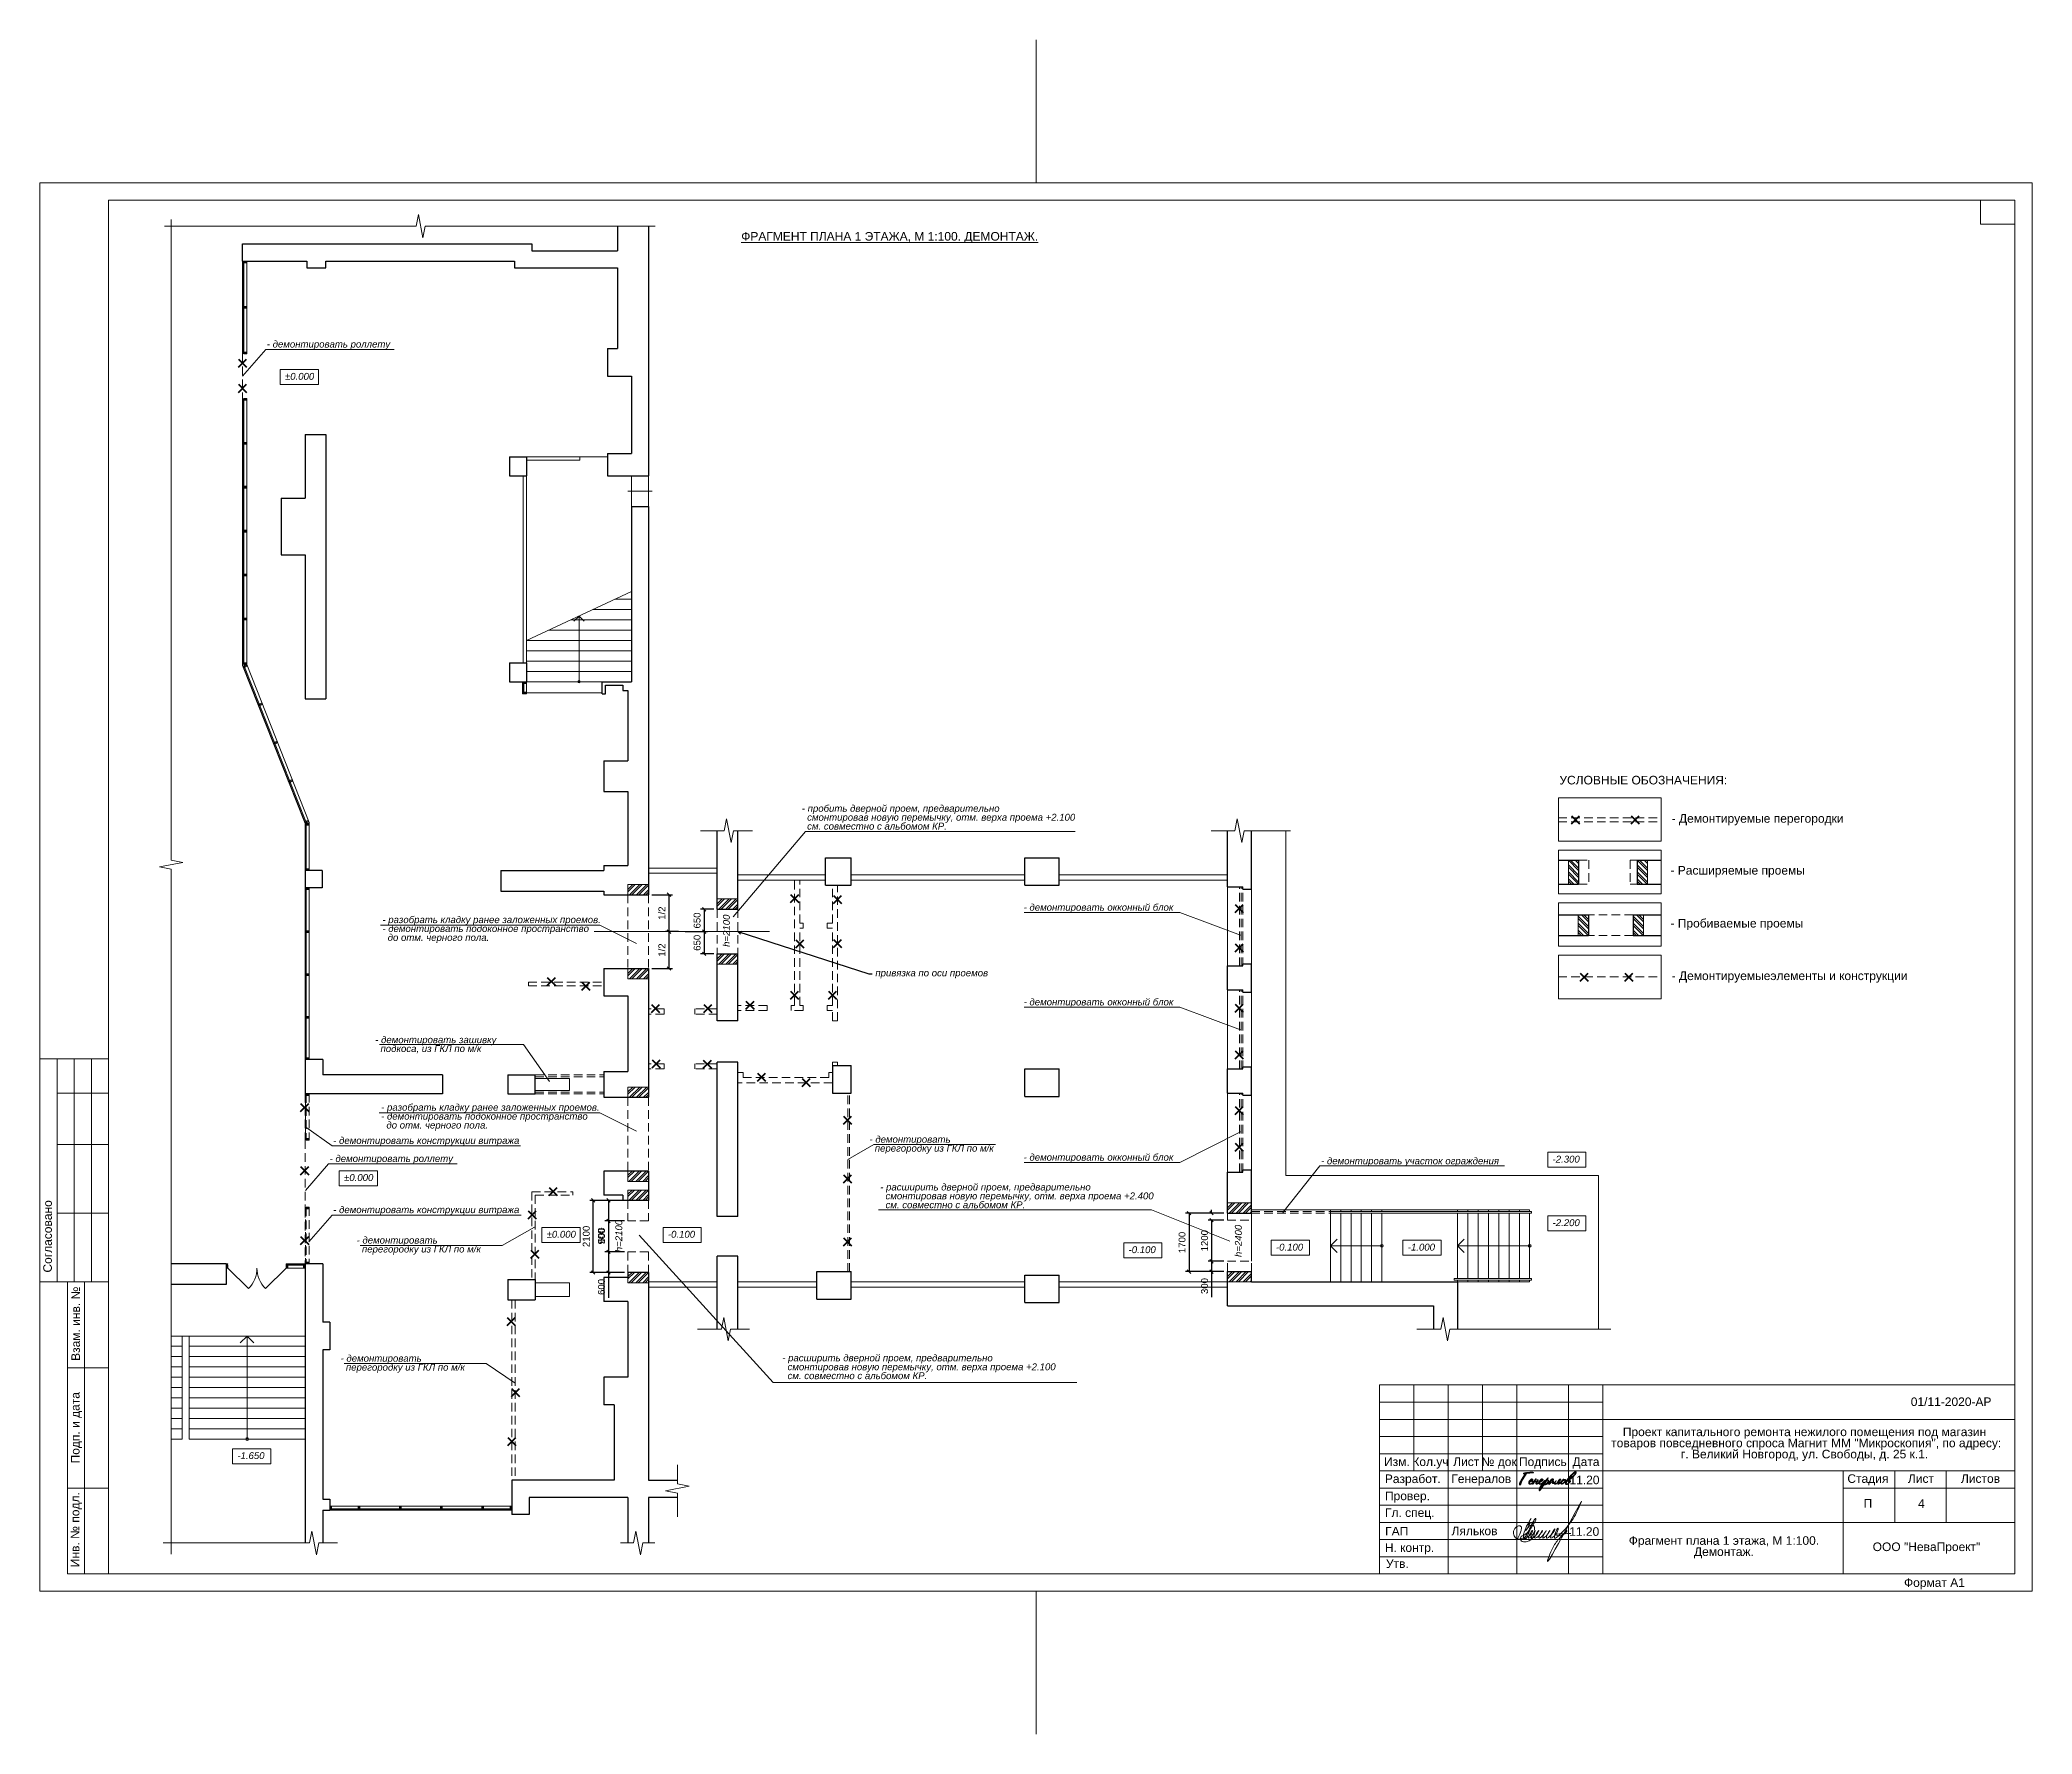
# Model space of a CAD drawing. Header units: metres. Extents: x -163 to 308, y -116 to 9.
# Drawn here: x 55.7 to 113.7, y -40.2 to 9.1 of the extents above; entities that cross this region are included whole.
import ezdxf
from ezdxf.enums import TextEntityAlignment as Align

# ---------------------------------------------------------------- set-up
doc = ezdxf.new("R2010")
doc.units = ezdxf.units.M
doc.header["$MEASUREMENT"] = 0
for name, pattern in [('( Hidden )', [0.375, 0.25, -0.125]), ('DGN Style 3', [20.175985, 14.411418, -5.764567]), ('DGN Style 4', [23.07268, 11.529134, -5.764567, 0.014411, -5.764567])]:
    doc.linetypes.add(name, pattern=pattern)
doc.styles.add('Arial', font='cs_gost2304.shx')
doc.styles.add('GOST 2.304', font='cs_gost2304.shx')
doc.styles.get("Standard").update_dxf_attribs({"font": 'isocpeui.ttf', "width": 0.8})
doc.styles.add('Style-Arial', font='arial.ttf')
doc.styles.add('Style-Arial IF', font='ariali.ttf')
doc.dimstyles.get("Standard").update_dxf_attribs({"dimtxt": 0.18, "dimasz": 0.18, "dimexe": 0.18, "dimexo": 0.0625, "dimgap": 0.09, "dimtad": 0, "dimtih": 1, "dimtoh": 1, "dimdec": 4, "dimzin": 0, "dimdsep": 46, "dimtxsty": 'Standard', "dimcen": 0.09, "dimadec": 0, "dimazin": 0, "dimtfac": 1, "dimtdec": 4, "dimtofl": 0, "dimtmove": 0, "dimatfit": 3, "dimfxl": 1, "dimtolj": 1, "dimtzin": 0, "dimarcsym": 0})

msp = doc.modelspace()

# ---------------------------------------------------------------- texts
at = {"color": 7, "linetype": 'Continuous', "lineweight": 13, "style": 'Style-Arial'}
msp.add_text('%%uФРАГМЕНТ ПЛАНА 1 ЭТАЖА, М 1:100. ДЕМОНТАЖ.%%U', height=0.25, dxfattribs=at).set_placement((76.13596792, 3.51076541), align=Align.TOP_LEFT)
at = {"color": 7, "linetype": 'Continuous', "lineweight": 0, "style": 'Style-Arial IF'}
for s, p in [('±0.000', (62.85349355, -0.59100161)), ('-2.300', (99.75576442, -23.38400094)), ('±0.000', (64.57384916, -23.92088912)), ('-2.200', (99.75576442, -25.23422537)), ('±0.000', (70.47138836, -25.57167917)), ('-0.100', (74.00136683, -25.57167917)), ('-0.100', (87.41190481, -26.02049599)), ('-0.100', (91.70303605, -25.94605146)), ('-1.000', (95.54115464, -25.94605146)), ('-1.650', (61.46625025, -32.01669149))]:
    msp.add_text(s, height=0.2, dxfattribs=at).set_placement(p, align=Align.TOP_LEFT)
at = {"color": 7, "linetype": 'DGN Style 3', "lineweight": 13, "style": 'Style-Arial'}
msp.add_text('УСЛОВНЫЕ ОБОЗНАЧЕНИЯ:', height=0.25, dxfattribs=at).set_placement((99.95455683, -12.3231535), align=Align.TOP_LEFT)
at = {"color": 1, "linetype": 'Continuous', "lineweight": 0, "style": 'Style-Arial IF'}
for s, p in [('h=2100', (75.60417745, -17.30306547)), ('h=2100', (72.47207323, -26.19322752)), ('h=2400', (90.5079015, -26.33426554))]:
    msp.add_text(s, height=0.2, rotation=90, dxfattribs=at).set_placement(p, align=Align.TOP_LEFT)
at = {"color": 7, "linetype": 'Continuous', "lineweight": 13, "style": 'Style-Arial'}
msp.add_text('01/11-2020-АР', height=0.25, dxfattribs=at).set_placement((111.35854672, -30.42194496), align=Align.TOP_CENTER)
at = {"color": 7, "linetype": 'Continuous', "lineweight": 0, "style": 'Style-Arial'}
msp.add_text('Генералов', height=0.25, dxfattribs=at).set_placement((97.67942839, -32.66538839), align=Align.TOP_CENTER)
at = {"color": 7, "linetype": 'Continuous', "lineweight": 30, "style": 'Style-Arial'}
msp.add_text('4', height=0.25, dxfattribs=at).set_placement((110.39514396, -33.38782514), align=Align.TOP_LEFT)
at = {"color": 7, "lineweight": 13, "style": 'Style-Arial'}
msp.add_text('Ляльков', height=0.25, dxfattribs=at).set_placement((96.81617541, -34.18429625), align=Align.TOP_LEFT)
at = {"color": 1, "linetype": 'Continuous', "lineweight": 0, "char_height": 0.2, "style": 'Style-Arial IF'}
for s, insert, attachment_point, line_spacing_factor in [('- демонтировать роллету', (62.32485745, 0.34793963), 1, 0.6), ('- пробить дверной проем, предварительно\\P  смонтировав новую перемычку, отм. верха проема +2.100\\P  см. совместно с альбомом КР.', (77.89970207, -13.17056035), 1, 0.776524), ('- демонтировать окконный блок', (84.35692827, -16.05101051), 1, 0.6), ('- разобрать кладку ранее заложенных проемов.\\P- демонтировать подоконное пространство\\P  до отм. черного пола.', (65.68902969, -16.41095624), 1, 0.776524), ('привязка по оси проемов', (80.04061287, -18.09185375), 4, 0.6), ('- демонтировать окконный блок', (84.35692827, -18.80802811), 1, 0.6), ('- демонтировать зашивку \\P  подкоса, из ГКЛ по м/к', (65.48041816, -19.90644925), 1, 0.776524), ('- разобрать кладку ранее заложенных проемов.\\P- демонтировать подоконное пространство\\P  до отм. черного пола.', (65.65242638, -21.87461404), 1, 0.776524), ('- демонтировать конструкции витража', (64.25776554, -22.84066452), 1, 0.6), ('- демонтировать\\P  перегородку из ГКЛ по м/к', (79.86926433, -22.80659784), 1, 0.776524), ('- демонтировать роллету', (64.15318465, -23.36705692), 1, 0.6), ('- демонтировать окконный блок', (84.35692827, -23.32825464), 1, 0.6), ('- демонтировать участок ограждения', (93.0173463, -23.4352803), 1, 0.6), ('- расширить дверной проем, предварительно\\P  смонтировав новую перемычку, отм. верха проема +2.400\\P  см. совместно с альбомом КР.', (80.18213493, -24.19570938), 1, 0.776524), ('- демонтировать конструкции витража', (64.25776554, -24.85527147), 1, 0.6), ('- демонтировать\\P  перегородку из ГКЛ по м/к', (64.93903532, -25.74243708), 1, 0.776524), ('- демонтировать\\P  перегородку из ГКЛ по м/к', (64.47234311, -29.18314793), 1, 0.776524), ('- расширить дверной проем, предварительно\\P  смонтировав новую перемычку, отм. верха проема +2.100\\P  см. совместно с альбомом КР.', (77.32969121, -29.17180268), 1, 0.776524)]:
    msp.add_mtext(s, dxfattribs=dict(at, insert=insert, attachment_point=attachment_point, line_spacing_factor=line_spacing_factor))
at = {"color": 7, "linetype": 'Continuous', "lineweight": 0, "char_height": 0.25, "line_spacing_factor": 0.72}
for s, insert, attachment_point, style in [('\\fArial|b0|i0|c204204|p39;- Демонтируемые перегородки', (103.22269233, -13.43820161), 1, 'Arial'), ('\\fArial|b0|i0|c204204|p39;- Демонтируемыеэлементы и конструкции', (103.22269233, -18.0201403), 1, 'Arial'), ('\\fArial|b0|i0|c204204|p39;П', (108.93521408, -33.50884567), 5, 'GOST 2.304')]:
    msp.add_mtext(s, dxfattribs=dict(at, insert=insert, attachment_point=attachment_point, style=style))
at = {"color": 7, "linetype": 'DGN Style 3', "lineweight": 13, "char_height": 0.25, "attachment_point": 1, "line_spacing_factor": 0.6, "style": 'Style-Arial'}
for s, insert in [('- Расширяемые проемы', (103.18823026, -14.94880873)), ('- Пробиваемые проемы', (103.18823026, -16.4898137))]:
    msp.add_mtext(s, dxfattribs=dict(at, insert=insert))
at = {"color": 7, "linetype": 'Continuous', "lineweight": 13, "char_height": 0.25, "line_spacing_factor": 0.776524, "style": 'Style-Arial'}
for s, insert, attachment_point in [('Проект капитального ремонта нежилого помещения под магазин\\P товаров повседневного спроса Магнит ММ "Микроскопия", по адресу: \\Pг. Великий Новгород, ул. Свободы, д. 25 к.1.', (107.09155925, -31.29944327), 2), ('Фрагмент плана 1 этажа, М 1:100.\\PДемонтаж.', (104.74454547, -34.78675758), 5)]:
    msp.add_mtext(s, dxfattribs=dict(at, insert=insert, attachment_point=attachment_point))
at = {"color": 7, "linetype": 'Continuous', "lineweight": 30, "char_height": 0.25, "attachment_point": 1, "line_spacing_factor": 0.72, "style": 'GOST 2.304'}
for insert in [(100.24777208, -32.69917043), (100.24090326, -34.2013557)]:
    msp.add_mtext('\\fArial|b0|i0|c204204|p39;11.20', dxfattribs=dict(at, insert=insert))

# ---------------------------------------------------------------- blocks, each defined once
blk = doc.blocks.new('*U221')
at = {"color": 7, "linetype": 'Continuous', "lineweight": 13}
blk.add_line((0, 0.06), (0, -0.06), dxfattribs=at)
at = {"color": 7, "linetype": 'Continuous', "lineweight": 13, "flags": 128}
for points in [[(-0.025, 0.06), (0.025, 0.06), (0.025, -0.01), (-0.025, -0.01), (-0.025, 0.06)], [(-0.025, -0.05), (0.025, -0.05), (0.025, -0.06), (-0.025, -0.06), (-0.025, -0.05)]]:
    blk.add_lwpolyline(points, close=True, dxfattribs=at)
for points in [[(-0.015, -0.025), (-0.025, -0.025), (-0.025, -0.01), (0.025, -0.01), (0.025, -0.025), (0.015, -0.025)], [(0.015, -0.025), (0.015, -0.05), (-0.015, -0.05), (-0.015, -0.025)]]:
    blk.add_lwpolyline(points, dxfattribs=at)
blk = doc.blocks.new('*U298')
at = {"color": 1, "linetype": '( Hidden )', "lineweight": 13}
blk.add_line((0, 0.06), (0, -0.06), dxfattribs=at)
at = {"color": 1, "linetype": '( Hidden )', "lineweight": 13, "flags": 128}
for points in [[(-0.025, 0.06), (0.025, 0.06), (0.025, -0.01), (-0.025, -0.01), (-0.025, 0.06)], [(-0.025, -0.05), (0.025, -0.05), (0.025, -0.06), (-0.025, -0.06), (-0.025, -0.05)]]:
    blk.add_lwpolyline(points, close=True, dxfattribs=at)
for points in [[(-0.015, -0.025), (-0.025, -0.025), (-0.025, -0.01), (0.025, -0.01), (0.025, -0.025), (0.015, -0.025)], [(0.015, -0.025), (0.015, -0.05), (-0.015, -0.05), (-0.015, -0.025)]]:
    blk.add_lwpolyline(points, dxfattribs=at)
blk = doc.blocks.new('*U293')
at = {"color": 7, "linetype": 'Continuous', "lineweight": 0}
for p, q in [((0.013, 20.5), (0.013, 24.667)), ((10.013, -15), (16.513, -15)), ((10.013, -15.5), (16.513, -15.5)), ((10.013, -16), (16.513, -16)), ((10.013, -17.5), (16.513, -17.5)), ((10.013, -18), (16.513, -18)), ((10.013, -18.5), (16.513, -18.5)), ((10.013, -19), (16.513, -19)), ((10.013, -19.5), (16.513, -19.5)), ((0.013, -24.667), (0.013, -20.5))]:
    blk.add_line(p, q, dxfattribs=at)
at = {"color": 7, "linetype": 'Continuous', "lineweight": 13}
for p, q in [((-26.987, 20), (0.013, 20)), ((-26.987, 20), (-26.987, -20)), ((0.013, 20), (28.513, 20)), ((27.513, 20), (27.513, 19.3)), ((28.513, 20), (28.513, -20)), ((27.513, 19.3), (28.513, 19.3)), ((-28.987, -5), (-26.987, -5)), ((-28.987, -5), (-28.987, -11.5)), ((-28.487, -5), (-28.487, -11.5)), ((-27.987, -5), (-27.987, -11.5)), ((-27.487, -5), (-27.487, -11.5)), ((-28.487, -6), (-26.987, -6)), ((-28.487, -7.5), (-26.987, -7.5)), ((-28.487, -9.5), (-26.987, -9.5)), ((-28.987, -11.5), (-26.987, -11.5)), ((-28.187, -11.5), (-26.987, -11.5)), ((-27.687, -20), (-27.687, -11.5)), ((-28.187, -14), (-26.987, -14)), ((10.013, -14.5), (28.513, -14.5)), ((10.013, -14.5), (10.013, -20)), ((11.013, -14.5), (11.013, -17)), ((12.013, -14.5), (12.013, -20)), ((13.013, -14.5), (13.013, -17)), ((14.013, -14.5), (14.013, -20)), ((15.513, -14.5), (15.513, -20)), ((16.513, -14.5), (16.513, -20)), ((16.513, -15.5), (28.513, -15.5)), ((10.013, -16.5), (16.513, -16.5)), ((10.013, -17), (16.513, -17)), ((16.513, -17), (28.513, -17)), ((-28.187, -17.5), (-26.987, -17.5)), ((23.513, -17.5), (28.513, -17.5)), ((16.513, -18.5), (28.513, -18.5)), ((-27.426, -20), (0.013, -20)), ((0.013, -20), (28.513, -20))]:
    blk.add_line(p, q, dxfattribs=at)
at = {"color": 7, "linetype": 'Continuous', "lineweight": 0, "flags": 128}
blk.add_lwpolyline([(29.013, 20.5), (-28.987, 20.5), (-28.987, -20.5), (29.013, -20.5), (29.013, 20.5)], close=True, dxfattribs=at)
at = {"color": 7, "linetype": 'Continuous', "lineweight": 13, "flags": 128}
for points in [[(-26.987, -20), (-28.187, -20), (-28.187, -11.5)], [(23.513, -17), (23.513, -20)], [(25.013, -17), (25.013, -18.5)], [(26.513, -17), (26.513, -18.5)]]:
    blk.add_lwpolyline(points, dxfattribs=at)
at = {"color": 7, "linetype": 'Continuous', "lineweight": 0, "style": 'Style-Arial'}
for s, p in [('Согласовано', (-28.763, -10.173)), ('Взам. инв. №', (-27.945, -12.716)), ('Подп. и дата', (-27.957, -15.745)), ('Инв. № подл.', (-27.962, -18.713))]:
    blk.add_text(s, height=0.25002, rotation=90, dxfattribs=at).set_placement(p, align=Align.MIDDLE_CENTER)
for s, p in [('Изм.', (10.52, -16.735)), ('Кол.уч', (11.497, -16.735)), ('Лист', (12.536, -16.735)), ('№ док', (13.494, -16.735)), ('Подпись', (14.768, -16.735)), ('Дата', (16.024, -16.735)), ('Разработ.', (10.982, -17.231)), ('Стадия', (24.231, -17.225)), ('Лист', (25.776, -17.225)), ('Листов', (27.509, -17.225)), ('Провер.', (10.827, -17.729)), ('Гл. спец.', (10.893, -18.216)), ('Н. контр.', (10.888, -19.235)), ('ГАП', (10.514, -18.757)), ('ООО "НеваПроект"', (25.936, -19.211)), ('Утв.', (10.532, -19.702)), ('Формат А1', (26.169, -20.254))]:
    blk.add_text(s, height=0.25, dxfattribs=at).set_placement(p, align=Align.MIDDLE_CENTER)
blk = doc.blocks.new('*U44')
at = {"linetype": 'Continuous', "lineweight": 0}
h = blk.add_hatch(color=5, dxfattribs=at)
edge = h.paths.add_edge_path()
edge.add_spline(control_points=[(-0.528, 0.199), (-0.508, 0.201), (-0.488, 0.203), (-0.468, 0.205), (-0.447, 0.207), (-0.426, 0.209), (-0.406, 0.21), (-0.386, 0.212), (-0.367, 0.212)], knot_values=[0, 0, 0, 0.25, 0.25, 0.5, 0.5, 0.75, 0.75, 1, 1, 1], degree=2, periodic=0)
edge.add_line((-0.367, 0.212), (-0.362, 0.212))
edge.add_spline(control_points=[(-0.362, 0.212), (-0.358, 0.212), (-0.358, 0.213), (-0.358, 0.217), (-0.361, 0.219), (-0.364, 0.222), (-0.369, 0.223), (-0.374, 0.225), (-0.38, 0.225), (-0.385, 0.225), (-0.39, 0.225)], knot_values=[0, 0, 0, 0.2, 0.2, 0.4, 0.4, 0.6, 0.6, 0.8, 0.8, 1, 1, 1], degree=2, periodic=0)
edge.add_line((-0.39, 0.225), (-0.4, 0.225))
edge.add_spline(control_points=[(-0.4, 0.225), (-0.433, 0.225), (-0.466, 0.222), (-0.498, 0.219), (-0.53, 0.215)], knot_values=[0, 0, 0, 0.5, 0.5, 1, 1, 1], degree=2, periodic=0)
edge.add_line((-0.53, 0.215), (-0.539, 0.216))
edge.add_line((-0.539, 0.216), (-0.545, 0.213))
edge.add_spline(control_points=[(-0.545, 0.213), (-0.551, 0.212), (-0.558, 0.211), (-0.566, 0.21), (-0.573, 0.208), (-0.581, 0.207), (-0.588, 0.206), (-0.596, 0.204), (-0.602, 0.202), (-0.606, 0.201), (-0.606, 0.197), (-0.606, 0.192), (-0.604, 0.191), (-0.602, 0.189), (-0.598, 0.189), (-0.588, 0.189), (-0.578, 0.191), (-0.568, 0.193), (-0.559, 0.194)], knot_values=[0, 0, 0, 0.111111, 0.111111, 0.222222, 0.222222, 0.333333, 0.333333, 0.444444, 0.444444, 0.555556, 0.555556, 0.666667, 0.666667, 0.777778, 0.777778, 0.888889, 0.888889, 1, 1, 1], degree=2, periodic=0)
edge.add_spline(control_points=[(-0.559, 0.194), (-0.564, 0.187), (-0.575, 0.171), (-0.585, 0.154), (-0.598, 0.134), (-0.611, 0.114), (-0.624, 0.093), (-0.637, 0.071), (-0.648, 0.054), (-0.66, 0.034), (-0.671, 0.014), (-0.682, -0.006), (-0.69, -0.023), (-0.699, -0.041), (-0.703, -0.054), (-0.708, -0.067), (-0.707, -0.072), (-0.707, -0.075), (-0.705, -0.079), (-0.703, -0.083), (-0.7, -0.087), (-0.697, -0.091), (-0.694, -0.093), (-0.691, -0.096), (-0.688, -0.096), (-0.685, -0.095), (-0.68, -0.086), (-0.676, -0.077), (-0.671, -0.066), (-0.666, -0.054), (-0.662, -0.044), (-0.658, -0.034), (-0.657, -0.032)], knot_values=[0, 0, 0, 0.0625, 0.0625, 0.125, 0.125, 0.1875, 0.1875, 0.25, 0.25, 0.3125, 0.3125, 0.375, 0.375, 0.4375, 0.4375, 0.5, 0.5, 0.5625, 0.5625, 0.625, 0.625, 0.6875, 0.6875, 0.75, 0.75, 0.8125, 0.8125, 0.875, 0.875, 0.9375, 0.9375, 1, 1, 1], degree=2, periodic=0)
edge.add_spline(control_points=[(-0.657, -0.032), (-0.657, -0.029), (-0.66, -0.03)], knot_values=[0, 0, 0, 1, 1, 1], degree=2, periodic=0)
edge.add_spline(control_points=[(-0.66, -0.03), (-0.661, -0.031), (-0.664, -0.034), (-0.666, -0.037), (-0.669, -0.041), (-0.672, -0.045), (-0.675, -0.049), (-0.677, -0.052), (-0.678, -0.053)], knot_values=[0, 0, 0, 0.25, 0.25, 0.5, 0.5, 0.75, 0.75, 1, 1, 1], degree=2, periodic=0)
edge.add_line((-0.678, -0.053), (-0.679, -0.053))
edge.add_spline(control_points=[(-0.679, -0.053), (-0.679, -0.052), (-0.675, -0.043), (-0.67, -0.034), (-0.662, -0.019), (-0.653, -0.004), (-0.64, 0.016), (-0.628, 0.036), (-0.612, 0.061)], knot_values=[0, 0, 0, 0.25, 0.25, 0.5, 0.5, 0.75, 0.75, 1, 1, 1], degree=2, periodic=0)
edge.add_spline(control_points=[(-0.612, 0.061), (-0.598, 0.083), (-0.584, 0.105), (-0.57, 0.126), (-0.556, 0.149), (-0.549, 0.161), (-0.54, 0.173), (-0.532, 0.186), (-0.528, 0.199)], knot_values=[0, 0, 0, 0.25, 0.25, 0.5, 0.5, 0.75, 0.75, 1, 1, 1], degree=2, periodic=0)
h = blk.add_hatch(color=5, dxfattribs=at)
edge = h.paths.add_edge_path()
edge.add_line((-0.354, -0.017), (-0.356, -0.017))
edge.add_spline(control_points=[(-0.356, -0.017), (-0.361, -0.018), (-0.365, -0.018)], knot_values=[0, 0, 0, 1, 1, 1], degree=2, periodic=0)
edge.add_spline(control_points=[(-0.365, -0.018), (-0.371, -0.023), (-0.377, -0.029), (-0.385, -0.036), (-0.394, -0.042), (-0.402, -0.048), (-0.411, -0.053), (-0.419, -0.058), (-0.427, -0.061), (-0.434, -0.064), (-0.441, -0.064), (-0.447, -0.064), (-0.451, -0.059), (-0.455, -0.055), (-0.455, -0.047), (-0.455, -0.04), (-0.452, -0.031), (-0.449, -0.023), (-0.445, -0.015)], knot_values=[0, 0, 0, 0.047522, 0.047522, 0.166582, 0.166582, 0.285641, 0.285641, 0.404701, 0.404701, 0.523761, 0.523761, 0.642821, 0.642821, 0.76188, 0.76188, 0.88094, 0.88094, 1, 1, 1], degree=2, periodic=0)
edge.add_spline(control_points=[(-0.445, -0.015), (-0.436, -0.012), (-0.422, -0.007), (-0.409, -0.001), (-0.397, 0.006), (-0.385, 0.013), (-0.376, 0.021), (-0.367, 0.029), (-0.367, 0.036), (-0.367, 0.042), (-0.372, 0.045), (-0.378, 0.048), (-0.381, 0.05), (-0.385, 0.053), (-0.389, 0.056), (-0.392, 0.06), (-0.398, 0.06), (-0.406, 0.06), (-0.419, 0.051), (-0.432, 0.042), (-0.444, 0.028), (-0.457, 0.013), (-0.466, -0.005), (-0.475, -0.023), (-0.475, -0.042), (-0.475, -0.058), (-0.466, -0.067), (-0.457, -0.075), (-0.443, -0.075), (-0.434, -0.075), (-0.425, -0.072), (-0.416, -0.068), (-0.406, -0.063), (-0.397, -0.057), (-0.387, -0.049), (-0.378, -0.042), (-0.368, -0.034), (-0.364, -0.03), (-0.361, -0.027)], knot_values=[0, 0, 0, 0.054871, 0.054871, 0.109741, 0.109741, 0.164612, 0.164612, 0.219482, 0.219482, 0.274353, 0.274353, 0.329223, 0.329223, 0.384094, 0.384094, 0.438964, 0.438964, 0.493835, 0.493835, 0.548705, 0.548705, 0.603576, 0.603576, 0.658446, 0.658446, 0.713317, 0.713317, 0.768187, 0.768187, 0.823058, 0.823058, 0.877928, 0.877928, 0.932799, 0.932799, 0.987669, 0.987669, 1, 1, 1], degree=2, periodic=0)
edge.add_spline(control_points=[(-0.361, -0.027), (-0.357, -0.022), (-0.354, -0.017)], knot_values=[0, 0, 0, 1, 1, 1], degree=2, periodic=0)
edge = h.paths.add_edge_path(flags=16)
edge.add_spline(control_points=[(-0.434, 0.003), (-0.429, 0.011), (-0.423, 0.018), (-0.417, 0.024), (-0.412, 0.029), (-0.406, 0.034), (-0.401, 0.037), (-0.395, 0.04), (-0.392, 0.04), (-0.386, 0.04), (-0.384, 0.038), (-0.382, 0.036), (-0.382, 0.034)], knot_values=[0, 0, 0, 0.166667, 0.166667, 0.333333, 0.333333, 0.5, 0.5, 0.666667, 0.666667, 0.833333, 0.833333, 1, 1, 1], degree=2, periodic=0)
edge.add_spline(control_points=[(-0.382, 0.034), (-0.382, 0.032), (-0.387, 0.027), (-0.393, 0.023), (-0.4, 0.018), (-0.408, 0.013), (-0.417, 0.009), (-0.427, 0.005), (-0.434, 0.003)], knot_values=[0, 0, 0, 0.25, 0.25, 0.5, 0.5, 0.75, 0.75, 1, 1, 1], degree=2, periodic=0)
h = blk.add_hatch(color=5, dxfattribs=at)
edge = h.paths.add_edge_path()
edge.add_spline(control_points=[(-0.221, -0.028), (-0.224, -0.031), (-0.23, -0.035), (-0.237, -0.04), (-0.245, -0.046), (-0.253, -0.051), (-0.26, -0.055), (-0.268, -0.058), (-0.273, -0.058), (-0.276, -0.058), (-0.277, -0.057), (-0.278, -0.055), (-0.278, -0.053)], knot_values=[0, 0, 0, 0.154355, 0.154355, 0.323484, 0.323484, 0.492613, 0.492613, 0.661742, 0.661742, 0.830871, 0.830871, 1, 1, 1], degree=2, periodic=0)
edge.add_spline(control_points=[(-0.278, -0.053), (-0.279, -0.048), (-0.275, -0.04), (-0.27, -0.032), (-0.265, -0.024), (-0.263, -0.021), (-0.259, -0.015), (-0.255, -0.009), (-0.251, -0.004), (-0.247, 0.001), (-0.243, 0.006), (-0.24, 0.01), (-0.239, 0.011)], knot_values=[0, 0, 0, 0.166667, 0.166667, 0.333333, 0.333333, 0.5, 0.5, 0.666667, 0.666667, 0.833333, 0.833333, 1, 1, 1], degree=2, periodic=0)
edge.add_spline(control_points=[(-0.239, 0.011), (-0.237, 0.014), (-0.237, 0.02), (-0.237, 0.027), (-0.237, 0.03), (-0.237, 0.033), (-0.241, 0.035), (-0.245, 0.038), (-0.249, 0.038), (-0.253, 0.038), (-0.256, 0.036), (-0.259, 0.034), (-0.262, 0.031), (-0.264, 0.028), (-0.265, 0.025), (-0.266, 0.022), (-0.266, 0.02)], knot_values=[0, 0, 0, 0.125, 0.125, 0.25, 0.25, 0.375, 0.375, 0.5, 0.5, 0.625, 0.625, 0.75, 0.75, 0.875, 0.875, 1, 1, 1], degree=2, periodic=0)
edge.add_spline(control_points=[(-0.266, 0.02), (-0.266, 0.015), (-0.269, 0.011), (-0.27, 0.01), (-0.274, 0.002), (-0.277, -0.002), (-0.279, -0.006)], knot_values=[0, 0, 0, 0.333333, 0.333333, 0.666667, 0.666667, 1, 1, 1], degree=2, periodic=0)
edge.add_spline(control_points=[(-0.279, -0.006), (-0.283, -0.005), (-0.289, -0.004), (-0.296, -0.003), (-0.303, -0.003), (-0.311, -0.003), (-0.318, -0.003)], knot_values=[0, 0, 0, 0.333333, 0.333333, 0.666667, 0.666667, 1, 1, 1], degree=2, periodic=0)
edge.add_line((-0.318, -0.003), (-0.323, -0.003))
edge.add_line((-0.323, -0.003), (-0.306, 0.024))
edge.add_spline(control_points=[(-0.306, 0.024), (-0.298, 0.037), (-0.293, 0.046), (-0.288, 0.054), (-0.288, 0.055)], knot_values=[0, 0, 0, 0.5, 0.5, 1, 1, 1], degree=2, periodic=0)
edge.add_spline(control_points=[(-0.288, 0.055), (-0.288, 0.057), (-0.291, 0.06), (-0.294, 0.063), (-0.297, 0.063), (-0.299, 0.063), (-0.306, 0.054), (-0.313, 0.045), (-0.322, 0.031), (-0.325, 0.027), (-0.328, 0.022)], knot_values=[0, 0, 0, 0.23155, 0.23155, 0.4631, 0.4631, 0.69465, 0.69465, 0.9262, 0.9262, 1, 1, 1], degree=2, periodic=0)
edge.add_line((-0.328, 0.022), (-0.328, 0.022))
edge.add_spline(control_points=[(-0.328, 0.022), (-0.324, 0.022), (-0.323, 0.019), (-0.322, 0.015), (-0.324, 0.012)], knot_values=[0, 0, 0, 0.5, 0.5, 1, 1, 1], degree=2, periodic=0)
edge.add_spline(control_points=[(-0.324, 0.012), (-0.329, 0.006), (-0.34, -0.006), (-0.348, -0.015), (-0.361, -0.027)], knot_values=[0, 0, 0, 0.563292, 0.563292, 1, 1, 1], degree=2, periodic=0)
edge.add_spline(control_points=[(-0.361, -0.027), (-0.361, -0.028), (-0.362, -0.029), (-0.371, -0.042), (-0.376, -0.052), (-0.382, -0.062), (-0.382, -0.064), (-0.382, -0.065), (-0.379, -0.067), (-0.377, -0.069), (-0.374, -0.071), (-0.372, -0.073), (-0.369, -0.074), (-0.367, -0.075), (-0.366, -0.075)], knot_values=[0, 0, 0, 0.024641, 0.024641, 0.187201, 0.187201, 0.349761, 0.349761, 0.512321, 0.512321, 0.67488, 0.67488, 0.83744, 0.83744, 1, 1, 1], degree=2, periodic=0)
edge.add_spline(control_points=[(-0.366, -0.075), (-0.364, -0.071), (-0.357, -0.06), (-0.35, -0.048), (-0.342, -0.034), (-0.336, -0.024), (-0.329, -0.013)], knot_values=[0, 0, 0, 0.333333, 0.333333, 0.666667, 0.666667, 1, 1, 1], degree=2, periodic=0)
edge.add_spline(control_points=[(-0.329, -0.013), (-0.326, -0.013), (-0.322, -0.013), (-0.314, -0.012), (-0.305, -0.012), (-0.296, -0.012), (-0.288, -0.013), (-0.286, -0.013), (-0.283, -0.014)], knot_values=[0, 0, 0, 0.25, 0.25, 0.5, 0.5, 0.75, 0.75, 1, 1, 1], degree=2, periodic=0)
edge.add_line((-0.283, -0.014), (-0.284, -0.015))
edge.add_spline(control_points=[(-0.284, -0.015), (-0.289, -0.025), (-0.292, -0.036), (-0.296, -0.047), (-0.295, -0.055), (-0.294, -0.064), (-0.289, -0.067), (-0.284, -0.07), (-0.278, -0.07), (-0.269, -0.07), (-0.26, -0.065), (-0.251, -0.06), (-0.245, -0.056), (-0.241, -0.054), (-0.237, -0.05), (-0.233, -0.047), (-0.228, -0.043), (-0.225, -0.04), (-0.223, -0.038)], knot_values=[0, 0, 0, 0.113755, 0.113755, 0.227509, 0.227509, 0.341264, 0.341264, 0.455018, 0.455018, 0.568773, 0.568773, 0.682527, 0.682527, 0.796282, 0.796282, 0.910037, 0.910037, 1, 1, 1], degree=2, periodic=0)
edge.add_spline(control_points=[(-0.223, -0.038), (-0.222, -0.033), (-0.221, -0.028)], knot_values=[0, 0, 0, 1, 1, 1], degree=2, periodic=0)
h = blk.add_hatch(color=5, dxfattribs=at)
edge = h.paths.add_edge_path()
edge.add_spline(control_points=[(-0.328, 0.022), (-0.33, 0.019), (-0.333, 0.015)], knot_values=[0, 0, 0, 1, 1, 1], degree=2, periodic=0)
edge.add_spline(control_points=[(-0.333, 0.015), (-0.338, 0.009), (-0.342, 0.002), (-0.344, -0.001), (-0.347, -0.005)], knot_values=[0, 0, 0, 0.299722, 0.299722, 1, 1, 1], degree=2, periodic=0)
edge.add_spline(control_points=[(-0.347, -0.005), (-0.35, -0.005), (-0.353, -0.006)], knot_values=[0, 0, 0, 1, 1, 1], degree=2, periodic=0)
edge.add_spline(control_points=[(-0.353, -0.006), (-0.359, -0.012), (-0.365, -0.018)], knot_values=[0, 0, 0, 1, 1, 1], degree=2, periodic=0)
edge.add_spline(control_points=[(-0.365, -0.018), (-0.361, -0.018), (-0.356, -0.017)], knot_values=[0, 0, 0, 1, 1, 1], degree=2, periodic=0)
edge.add_line((-0.356, -0.017), (-0.354, -0.017))
edge.add_spline(control_points=[(-0.354, -0.017), (-0.357, -0.022), (-0.361, -0.027)], knot_values=[0, 0, 0, 1, 1, 1], degree=2, periodic=0)
edge.add_spline(control_points=[(-0.361, -0.027), (-0.348, -0.015), (-0.34, -0.006)], knot_values=[0, 0, 0, 1, 1, 1], degree=2, periodic=0)
edge.add_line((-0.34, -0.006), (-0.34, -0.006))
edge.add_spline(control_points=[(-0.34, -0.006), (-0.329, 0.006), (-0.324, 0.012)], knot_values=[0, 0, 0, 1, 1, 1], degree=2, periodic=0)
edge.add_spline(control_points=[(-0.324, 0.012), (-0.322, 0.015), (-0.323, 0.019), (-0.324, 0.022), (-0.328, 0.022)], knot_values=[0, 0, 0, 0.5, 0.5, 1, 1, 1], degree=2, periodic=0)
h = blk.add_hatch(color=5, dxfattribs=at)
edge = h.paths.add_edge_path()
edge.add_spline(control_points=[(-0.333, 0.015), (-0.339, 0.008), (-0.348, -0.001), (-0.35, -0.003), (-0.353, -0.006)], knot_values=[0, 0, 0, 0.787625, 0.787625, 1, 1, 1], degree=2, periodic=0)
edge.add_spline(control_points=[(-0.353, -0.006), (-0.35, -0.005), (-0.347, -0.005)], knot_values=[0, 0, 0, 1, 1, 1], degree=2, periodic=0)
edge.add_spline(control_points=[(-0.347, -0.005), (-0.344, -0.001), (-0.342, 0.002)], knot_values=[0, 0, 0, 1, 1, 1], degree=2, periodic=0)
edge.add_line((-0.342, 0.002), (-0.342, 0.002))
edge.add_spline(control_points=[(-0.342, 0.002), (-0.338, 0.009), (-0.333, 0.015)], knot_values=[0, 0, 0, 1, 1, 1], degree=2, periodic=0)
h = blk.add_hatch(color=5, dxfattribs=at)
edge = h.paths.add_edge_path()
edge.add_spline(control_points=[(-0.071, 0.013), (-0.07, 0.016), (-0.07, 0.019), (-0.071, 0.022), (-0.075, 0.022)], knot_values=[0, 0, 0, 0.480917, 0.480917, 1, 1, 1], degree=2, periodic=0)
edge.add_spline(control_points=[(-0.075, 0.022), (-0.082, 0.013), (-0.095, -0.001), (-0.108, -0.015), (-0.124, -0.029), (-0.132, -0.036), (-0.141, -0.042), (-0.149, -0.048), (-0.158, -0.053), (-0.166, -0.058), (-0.174, -0.061), (-0.182, -0.064), (-0.188, -0.064), (-0.194, -0.064), (-0.198, -0.059), (-0.202, -0.055), (-0.202, -0.047), (-0.202, -0.04), (-0.199, -0.031), (-0.196, -0.023), (-0.192, -0.015)], knot_values=[0, 0, 0, 0.1, 0.1, 0.2, 0.2, 0.3, 0.3, 0.4, 0.4, 0.5, 0.5, 0.6, 0.6, 0.7, 0.7, 0.8, 0.8, 0.9, 0.9, 1, 1, 1], degree=2, periodic=0)
edge.add_spline(control_points=[(-0.192, -0.015), (-0.183, -0.012), (-0.169, -0.007), (-0.156, -0.001), (-0.144, 0.006), (-0.132, 0.013), (-0.123, 0.021), (-0.114, 0.029), (-0.114, 0.036), (-0.114, 0.042), (-0.12, 0.045), (-0.125, 0.048), (-0.128, 0.05), (-0.132, 0.053), (-0.136, 0.056), (-0.139, 0.06), (-0.145, 0.06), (-0.153, 0.06), (-0.166, 0.051), (-0.179, 0.042), (-0.192, 0.028), (-0.204, 0.013), (-0.213, -0.005), (-0.219, -0.016), (-0.221, -0.027)], knot_values=[0, 0, 0, 0.086156, 0.086156, 0.172312, 0.172312, 0.258468, 0.258468, 0.344624, 0.344624, 0.430779, 0.430779, 0.516935, 0.516935, 0.603091, 0.603091, 0.689247, 0.689247, 0.775403, 0.775403, 0.861559, 0.861559, 0.947715, 0.947715, 1, 1, 1], degree=2, periodic=0)
edge.add_line((-0.221, -0.027), (-0.221, -0.027))
edge.add_spline(control_points=[(-0.221, -0.027), (-0.218, -0.027), (-0.217, -0.032)], knot_values=[0, 0, 0, 1, 1, 1], degree=2, periodic=0)
edge.add_line((-0.217, -0.032), (-0.221, -0.036))
edge.add_spline(control_points=[(-0.221, -0.036), (-0.222, -0.037), (-0.223, -0.038)], knot_values=[0, 0, 0, 1, 1, 1], degree=2, periodic=0)
edge.add_spline(control_points=[(-0.223, -0.038), (-0.223, -0.04), (-0.223, -0.042), (-0.223, -0.058), (-0.213, -0.067), (-0.204, -0.075), (-0.19, -0.075), (-0.182, -0.075), (-0.172, -0.072), (-0.163, -0.068), (-0.153, -0.063), (-0.144, -0.057), (-0.134, -0.049), (-0.129, -0.045), (-0.123, -0.04)], knot_values=[0, 0, 0, 0.018213, 0.018213, 0.193372, 0.193372, 0.368531, 0.368531, 0.54369, 0.54369, 0.718849, 0.718849, 0.894009, 0.894009, 1, 1, 1], degree=2, periodic=0)
edge.add_spline(control_points=[(-0.123, -0.04), (-0.12, -0.036), (-0.117, -0.032), (-0.097, -0.009), (-0.077, 0.008), (-0.074, 0.01), (-0.071, 0.013)], knot_values=[0, 0, 0, 0.126896, 0.126896, 0.89826, 0.89826, 1, 1, 1], degree=2, periodic=0)
edge = h.paths.add_edge_path(flags=16)
edge.add_spline(control_points=[(-0.181, 0.003), (-0.176, 0.011), (-0.17, 0.018), (-0.165, 0.024), (-0.159, 0.029), (-0.153, 0.034), (-0.148, 0.037), (-0.143, 0.04), (-0.139, 0.04), (-0.133, 0.04), (-0.131, 0.038), (-0.129, 0.036), (-0.129, 0.034)], knot_values=[0, 0, 0, 0.166667, 0.166667, 0.333333, 0.333333, 0.5, 0.5, 0.666667, 0.666667, 0.833333, 0.833333, 1, 1, 1], degree=2, periodic=0)
edge.add_spline(control_points=[(-0.129, 0.034), (-0.129, 0.032), (-0.134, 0.027), (-0.14, 0.023), (-0.148, 0.018), (-0.155, 0.013), (-0.165, 0.009), (-0.174, 0.005), (-0.181, 0.003)], knot_values=[0, 0, 0, 0.25, 0.25, 0.5, 0.5, 0.75, 0.75, 1, 1, 1], degree=2, periodic=0)
h = blk.add_hatch(color=5, dxfattribs=at)
edge = h.paths.add_edge_path()
edge.add_line((-0.187, -0.2), (-0.169, -0.2))
edge.add_spline(control_points=[(-0.169, -0.2), (-0.165, -0.194), (-0.159, -0.186), (-0.143, -0.163), (-0.125, -0.136), (-0.107, -0.108), (-0.091, -0.084)], knot_values=[0, 0, 0, 0.141373, 0.141373, 0.570687, 0.570687, 1, 1, 1], degree=2, periodic=0)
edge.add_spline(control_points=[(-0.091, -0.084), (-0.086, -0.085), (-0.08, -0.085)], knot_values=[0, 0, 0, 1, 1, 1], degree=2, periodic=0)
edge.add_line((-0.08, -0.085), (-0.069, -0.085))
edge.add_spline(control_points=[(-0.069, -0.085), (-0.057, -0.085), (-0.043, -0.08), (-0.028, -0.075), (-0.016, -0.069), (-0.004, -0.063), (0.005, -0.057), (0.014, -0.051), (0.016, -0.05)], knot_values=[0, 0, 0, 0.25, 0.25, 0.5, 0.5, 0.75, 0.75, 1, 1, 1], degree=2, periodic=0)
edge.add_spline(control_points=[(0.016, -0.05), (0.019, -0.047), (0.019, -0.045), (0.019, -0.042), (0.017, -0.042), (0.016, -0.042), (0.014, -0.044)], knot_values=[0, 0, 0, 0.333333, 0.333333, 0.666667, 0.666667, 1, 1, 1], degree=2, periodic=0)
edge.add_spline(control_points=[(0.014, -0.044), (0.012, -0.045), (0.009, -0.046), (0.005, -0.048), (0.001, -0.049), (-0.003, -0.051), (-0.007, -0.052), (-0.01, -0.054), (-0.012, -0.055)], knot_values=[0, 0, 0, 0.25, 0.25, 0.5, 0.5, 0.75, 0.75, 1, 1, 1], degree=2, periodic=0)
edge.add_line((-0.012, -0.055), (-0.013, -0.052))
edge.add_spline(control_points=[(-0.013, -0.052), (-0.011, -0.051), (-0.005, -0.045), (0.001, -0.038), (0.006, -0.029), (0.012, -0.02), (0.017, -0.01), (0.021, 0), (0.021, 0.008)], knot_values=[0, 0, 0, 0.25, 0.25, 0.5, 0.5, 0.75, 0.75, 1, 1, 1], degree=2, periodic=0)
edge.add_spline(control_points=[(0.021, 0.008), (0.021, 0.04), (-0.012, 0.04), (-0.013, 0.04), (-0.013, 0.039), (-0.014, 0.039), (-0.014, 0.039)], knot_values=[0, 0, 0, 0.333333, 0.333333, 0.666667, 0.666667, 1, 1, 1], degree=2, periodic=0)
edge.add_spline(control_points=[(-0.014, 0.039), (-0.004, 0.057), (0.002, 0.068), (0.008, 0.079), (0.008, 0.082), (0.008, 0.084), (0.005, 0.084), (0.001, 0.084), (-0.002, 0.081), (-0.006, 0.077), (-0.009, 0.073), (-0.011, 0.071), (-0.019, 0.06), (-0.026, 0.049), (-0.037, 0.034)], knot_values=[0, 0, 0, 0.142857, 0.142857, 0.285714, 0.285714, 0.428571, 0.428571, 0.571429, 0.571429, 0.714286, 0.714286, 0.857143, 0.857143, 1, 1, 1], degree=2, periodic=0)
edge.add_spline(control_points=[(-0.037, 0.034), (-0.054, 0.027), (-0.071, 0.013)], knot_values=[0, 0, 0, 1, 1, 1], degree=2, periodic=0)
edge.add_line((-0.071, 0.013), (-0.071, 0.012))
edge.add_spline(control_points=[(-0.071, 0.012), (-0.076, 0.006), (-0.087, -0.006), (-0.098, -0.018), (-0.116, -0.034), (-0.119, -0.037), (-0.123, -0.04)], knot_values=[0, 0, 0, 0.417557, 0.417557, 0.835113, 0.835113, 1, 1, 1], degree=2, periodic=0)
edge.add_spline(control_points=[(-0.123, -0.04), (-0.139, -0.059), (-0.154, -0.081), (-0.171, -0.108), (-0.184, -0.133), (-0.198, -0.158), (-0.205, -0.18), (-0.209, -0.191), (-0.211, -0.2)], knot_values=[0, 0, 0, 0.251666, 0.251666, 0.552886, 0.552886, 0.854105, 0.854105, 1, 1, 1], degree=2, periodic=0)
edge.add_line((-0.211, -0.2), (-0.202, -0.2))
edge.add_spline(control_points=[(-0.202, -0.2), (-0.2, -0.193), (-0.196, -0.182), (-0.19, -0.164), (-0.178, -0.142), (-0.166, -0.119), (-0.15, -0.095), (-0.135, -0.07), (-0.117, -0.048), (-0.1, -0.026), (-0.081, -0.007), (-0.063, 0.011), (-0.046, 0.021)], knot_values=[0, 0, 0, 0.100007, 0.100007, 0.280006, 0.280006, 0.460004, 0.460004, 0.640003, 0.640003, 0.820001, 0.820001, 1, 1, 1], degree=2, periodic=0)
edge.add_spline(control_points=[(-0.046, 0.021), (-0.059, 0.001), (-0.075, -0.023), (-0.09, -0.047), (-0.105, -0.07), (-0.115, -0.086), (-0.126, -0.104), (-0.137, -0.121), (-0.147, -0.138), (-0.158, -0.154), (-0.167, -0.169), (-0.177, -0.184), (-0.184, -0.195), (-0.186, -0.198), (-0.187, -0.2)], knot_values=[0, 0, 0, 0.160543, 0.160543, 0.321085, 0.321085, 0.481628, 0.481628, 0.642171, 0.642171, 0.802713, 0.802713, 0.963256, 0.963256, 1, 1, 1], degree=2, periodic=0)
edge = h.paths.add_edge_path(flags=16)
edge.add_spline(control_points=[(-0.083, -0.072), (-0.082, -0.07), (-0.081, -0.068), (-0.08, -0.067), (-0.079, -0.065), (-0.063, -0.04), (-0.047, -0.015), (-0.032, 0.01), (-0.019, 0.031)], knot_values=[0, 0, 0, 0.25, 0.25, 0.5, 0.5, 0.75, 0.75, 1, 1, 1], degree=2, periodic=0)
edge.add_spline(control_points=[(-0.019, 0.031), (-0.018, 0.031), (-0.014, 0.031), (-0.006, 0.031), (0, 0.026), (0.006, 0.021), (0.006, 0.011)], knot_values=[0, 0, 0, 0.333333, 0.333333, 0.666667, 0.666667, 1, 1, 1], degree=2, periodic=0)
edge.add_spline(control_points=[(0.006, 0.011), (0.006, -0.002), (0, -0.014), (-0.005, -0.026), (-0.013, -0.036), (-0.02, -0.045), (-0.027, -0.052), (-0.035, -0.058), (-0.039, -0.06), (-0.041, -0.062), (-0.047, -0.064), (-0.053, -0.065), (-0.059, -0.067), (-0.065, -0.069), (-0.072, -0.07), (-0.078, -0.071), (-0.083, -0.072)], knot_values=[0, 0, 0, 0.125, 0.125, 0.25, 0.25, 0.375, 0.375, 0.5, 0.5, 0.625, 0.625, 0.75, 0.75, 0.875, 0.875, 1, 1, 1], degree=2, periodic=0)
h = blk.add_hatch(color=5, dxfattribs=at)
edge = h.paths.add_edge_path()
edge.add_spline(control_points=[(0.21, 0.02), (0.209, 0.018), (0.205, 0.014), (0.202, 0.01), (0.196, 0.005), (0.191, -0.001), (0.185, -0.007), (0.179, -0.013), (0.173, -0.019), (0.162, -0.029), (0.152, -0.037), (0.142, -0.045), (0.138, -0.045), (0.135, -0.045), (0.134, -0.043), (0.133, -0.04), (0.133, -0.037), (0.133, -0.033), (0.134, -0.028), (0.136, -0.023), (0.138, -0.018), (0.14, -0.012), (0.141, -0.007), (0.143, -0.002), (0.143, 0.001), (0.143, 0.007), (0.14, 0.009), (0.137, 0.012), (0.132, 0.012), (0.13, 0.012), (0.126, 0.01)], knot_values=[0, 0, 0, 0.066667, 0.066667, 0.133333, 0.133333, 0.2, 0.2, 0.266667, 0.266667, 0.333333, 0.333333, 0.4, 0.4, 0.466667, 0.466667, 0.533333, 0.533333, 0.6, 0.6, 0.666667, 0.666667, 0.733333, 0.733333, 0.8, 0.8, 0.866667, 0.866667, 0.933333, 0.933333, 1, 1, 1], degree=2, periodic=0)
edge.add_spline(control_points=[(0.126, 0.01), (0.129, 0.014), (0.132, 0.019), (0.134, 0.024), (0.136, 0.029), (0.139, 0.034), (0.14, 0.038), (0.141, 0.042), (0.141, 0.045), (0.141, 0.054), (0.136, 0.058), (0.131, 0.063), (0.123, 0.063), (0.113, 0.063), (0.102, 0.056), (0.091, 0.05), (0.08, 0.039), (0.069, 0.028), (0.059, 0.015), (0.049, 0.002), (0.041, -0.012), (0.033, -0.026), (0.028, -0.039), (0.024, -0.052), (0.024, -0.062), (0.024, -0.068), (0.026, -0.073), (0.029, -0.078), (0.033, -0.078), (0.036, -0.078), (0.042, -0.074), (0.048, -0.069), (0.055, -0.064), (0.062, -0.058), (0.069, -0.051), (0.077, -0.045), (0.082, -0.04), (0.087, -0.035), (0.093, -0.03), (0.099, -0.024), (0.105, -0.02), (0.11, -0.015), (0.114, -0.012), (0.118, -0.009), (0.118, -0.009), (0.119, -0.009), (0.119, -0.01), (0.12, -0.011), (0.12, -0.012)], knot_values=[0, 0, 0, 0.041667, 0.041667, 0.083333, 0.083333, 0.125, 0.125, 0.166667, 0.166667, 0.208333, 0.208333, 0.25, 0.25, 0.291667, 0.291667, 0.333333, 0.333333, 0.375, 0.375, 0.416667, 0.416667, 0.458333, 0.458333, 0.5, 0.5, 0.541667, 0.541667, 0.583333, 0.583333, 0.625, 0.625, 0.666667, 0.666667, 0.708333, 0.708333, 0.75, 0.75, 0.791667, 0.791667, 0.833333, 0.833333, 0.875, 0.875, 0.916667, 0.916667, 0.958333, 0.958333, 1, 1, 1], degree=2, periodic=0)
edge.add_spline(control_points=[(0.12, -0.012), (0.119, -0.013), (0.117, -0.021), (0.116, -0.028), (0.116, -0.034), (0.116, -0.044), (0.119, -0.051), (0.122, -0.058), (0.13, -0.058), (0.134, -0.058), (0.141, -0.055), (0.147, -0.052), (0.153, -0.047), (0.159, -0.042), (0.165, -0.037), (0.171, -0.032), (0.175, -0.028), (0.179, -0.024), (0.185, -0.018), (0.191, -0.012), (0.197, -0.006), (0.203, 0), (0.207, 0.005), (0.211, 0.01), (0.212, 0.011)], knot_values=[0, 0, 0, 0.083333, 0.083333, 0.166667, 0.166667, 0.25, 0.25, 0.333333, 0.333333, 0.416667, 0.416667, 0.5, 0.5, 0.583333, 0.583333, 0.666667, 0.666667, 0.75, 0.75, 0.833333, 0.833333, 0.916667, 0.916667, 1, 1, 1], degree=2, periodic=0)
edge.add_spline(control_points=[(0.212, 0.011), (0.214, 0.016), (0.213, 0.018), (0.211, 0.02), (0.21, 0.02)], knot_values=[0, 0, 0, 0.5, 0.5, 1, 1, 1], degree=2, periodic=0)
edge = h.paths.add_edge_path(flags=16)
edge.add_spline(control_points=[(0.114, 0.011), (0.112, 0.009), (0.11, 0.008), (0.109, 0.006), (0.109, 0.005), (0.109, 0.005), (0.111, 0.003), (0.113, 0.002), (0.116, 0.001)], knot_values=[0, 0, 0, 0.25, 0.25, 0.5, 0.5, 0.75, 0.75, 1, 1, 1], degree=2, periodic=0)
edge.add_spline(control_points=[(0.116, 0.001), (0.11, -0.004), (0.103, -0.01), (0.096, -0.017), (0.089, -0.023), (0.082, -0.029), (0.074, -0.036), (0.065, -0.044), (0.058, -0.05), (0.05, -0.056), (0.044, -0.06), (0.038, -0.064), (0.037, -0.064), (0.036, -0.064), (0.036, -0.06), (0.036, -0.054), (0.042, -0.042), (0.049, -0.03), (0.06, -0.015), (0.069, -0.003), (0.079, 0.008), (0.09, 0.02), (0.1, 0.029), (0.11, 0.038), (0.118, 0.043), (0.126, 0.049), (0.13, 0.049), (0.133, 0.049), (0.133, 0.045)], knot_values=[0, 0, 0, 0.071429, 0.071429, 0.142857, 0.142857, 0.214286, 0.214286, 0.285714, 0.285714, 0.357143, 0.357143, 0.428571, 0.428571, 0.5, 0.5, 0.571429, 0.571429, 0.642857, 0.642857, 0.714286, 0.714286, 0.785714, 0.785714, 0.857143, 0.857143, 0.928571, 0.928571, 1, 1, 1], degree=2, periodic=0)
edge.add_spline(control_points=[(0.133, 0.045), (0.133, 0.044), (0.13, 0.038), (0.128, 0.033), (0.124, 0.027), (0.121, 0.022), (0.118, 0.017), (0.114, 0.012), (0.114, 0.011)], knot_values=[0, 0, 0, 0.25, 0.25, 0.5, 0.5, 0.75, 0.75, 1, 1, 1], degree=2, periodic=0)
h = blk.add_hatch(color=5, dxfattribs=at)
edge = h.paths.add_edge_path()
edge.add_line((0.19, -0.045), (0.19, -0.043))
edge.add_spline(control_points=[(0.19, -0.043), (0.188, -0.039), (0.185, -0.038), (0.183, -0.037), (0.18, -0.037), (0.172, -0.038), (0.168, -0.044), (0.164, -0.05), (0.165, -0.057), (0.165, -0.063), (0.17, -0.069), (0.175, -0.074), (0.185, -0.074), (0.197, -0.074), (0.208, -0.067), (0.218, -0.061), (0.227, -0.052), (0.236, -0.043), (0.244, -0.033), (0.251, -0.022), (0.258, -0.012), (0.265, -0.002), (0.27, 0.006), (0.275, 0.014), (0.279, 0.018)], knot_values=[0, 0, 0, 0.083333, 0.083333, 0.166667, 0.166667, 0.25, 0.25, 0.333333, 0.333333, 0.416667, 0.416667, 0.5, 0.5, 0.583333, 0.583333, 0.666667, 0.666667, 0.75, 0.75, 0.833333, 0.833333, 0.916667, 0.916667, 1, 1, 1], degree=2, periodic=0)
edge.add_spline(control_points=[(0.279, 0.018), (0.278, 0.016), (0.273, 0.008), (0.268, -0.001), (0.262, -0.013), (0.257, -0.024), (0.253, -0.037), (0.249, -0.05), (0.25, -0.061)], knot_values=[0, 0, 0, 0.25, 0.25, 0.5, 0.5, 0.75, 0.75, 1, 1, 1], degree=2, periodic=0)
edge.add_spline(control_points=[(0.25, -0.061), (0.249, -0.071), (0.253, -0.073), (0.257, -0.076), (0.264, -0.074), (0.272, -0.072), (0.281, -0.065), (0.29, -0.059), (0.298, -0.051), (0.306, -0.043), (0.314, -0.035), (0.321, -0.027), (0.327, -0.021)], knot_values=[0, 0, 0, 0.166667, 0.166667, 0.333333, 0.333333, 0.5, 0.5, 0.666667, 0.666667, 0.833333, 0.833333, 1, 1, 1], degree=2, periodic=0)
edge.add_spline(control_points=[(0.327, -0.021), (0.328, -0.017), (0.326, -0.017), (0.325, -0.016), (0.323, -0.016)], knot_values=[0, 0, 0, 0.5, 0.5, 1, 1, 1], degree=2, periodic=0)
edge.add_spline(control_points=[(0.323, -0.016), (0.321, -0.019), (0.314, -0.026), (0.307, -0.033), (0.299, -0.04), (0.291, -0.047), (0.283, -0.053), (0.276, -0.059), (0.271, -0.06)], knot_values=[0, 0, 0, 0.25, 0.25, 0.5, 0.5, 0.75, 0.75, 1, 1, 1], degree=2, periodic=0)
edge.add_spline(control_points=[(0.271, -0.06), (0.266, -0.059), (0.267, -0.055)], knot_values=[0, 0, 0, 1, 1, 1], degree=2, periodic=0)
edge.add_spline(control_points=[(0.267, -0.055), (0.268, -0.041), (0.276, -0.026), (0.284, -0.012), (0.294, 0.001), (0.304, 0.014), (0.312, 0.025), (0.321, 0.036), (0.323, 0.044), (0.325, 0.05), (0.323, 0.052), (0.321, 0.053), (0.317, 0.054), (0.312, 0.054), (0.307, 0.054), (0.303, 0.055), (0.299, 0.053), (0.294, 0.051), (0.289, 0.046), (0.284, 0.041), (0.277, 0.031)], knot_values=[0, 0, 0, 0.1, 0.1, 0.2, 0.2, 0.3, 0.3, 0.4, 0.4, 0.5, 0.5, 0.6, 0.6, 0.7, 0.7, 0.8, 0.8, 0.9, 0.9, 1, 1, 1], degree=2, periodic=0)
edge.add_spline(control_points=[(0.277, 0.031), (0.268, 0.016), (0.258, -0.001), (0.247, -0.017), (0.237, -0.031), (0.227, -0.045), (0.218, -0.053), (0.208, -0.062), (0.198, -0.062), (0.193, -0.062), (0.19, -0.059), (0.188, -0.056), (0.19, -0.045)], knot_values=[0, 0, 0, 0.166667, 0.166667, 0.333333, 0.333333, 0.5, 0.5, 0.666667, 0.666667, 0.833333, 0.833333, 1, 1, 1], degree=2, periodic=0)
h = blk.add_hatch(color=5, dxfattribs=at)
edge = h.paths.add_edge_path()
edge.add_line((0.448, 0.019), (0.448, 0.021))
edge.add_spline(control_points=[(0.448, 0.021), (0.448, 0.034), (0.442, 0.04), (0.436, 0.046), (0.429, 0.046), (0.424, 0.046), (0.417, 0.044), (0.411, 0.042), (0.408, 0.042), (0.407, 0.042), (0.406, 0.044), (0.405, 0.045), (0.404, 0.047), (0.403, 0.049), (0.401, 0.05), (0.4, 0.052), (0.398, 0.052), (0.393, 0.052), (0.385, 0.047), (0.377, 0.042), (0.369, 0.034), (0.361, 0.026), (0.353, 0.016), (0.344, 0.006), (0.338, -0.004), (0.331, -0.014), (0.327, -0.024), (0.323, -0.034), (0.323, -0.042), (0.323, -0.055), (0.332, -0.062), (0.34, -0.068), (0.353, -0.068), (0.365, -0.068), (0.378, -0.061), (0.391, -0.053), (0.404, -0.043), (0.416, -0.032), (0.426, -0.019), (0.436, -0.007), (0.442, 0.003)], knot_values=[0, 0, 0, 0.05, 0.05, 0.1, 0.1, 0.15, 0.15, 0.2, 0.2, 0.25, 0.25, 0.3, 0.3, 0.35, 0.35, 0.4, 0.4, 0.45, 0.45, 0.5, 0.5, 0.55, 0.55, 0.6, 0.6, 0.65, 0.65, 0.7, 0.7, 0.75, 0.75, 0.8, 0.8, 0.85, 0.85, 0.9, 0.9, 0.95, 0.95, 1, 1, 1], degree=2, periodic=0)
edge.add_spline(control_points=[(0.442, 0.003), (0.444, 0.004), (0.447, 0.004), (0.449, 0.005), (0.45, 0.005), (0.455, 0.005), (0.452, 0.009)], knot_values=[0, 0, 0, 0.333333, 0.333333, 0.666667, 0.666667, 1, 1, 1], degree=2, periodic=0)
edge.add_spline(control_points=[(0.452, 0.009), (0.451, 0.009), (0.45, 0.012), (0.449, 0.015), (0.448, 0.019)], knot_values=[0, 0, 0, 0.5, 0.5, 1, 1, 1], degree=2, periodic=0)
edge = h.paths.add_edge_path(flags=16)
edge.add_spline(control_points=[(0.43, 0.009), (0.43, 0.005), (0.426, -0.001), (0.422, -0.007), (0.415, -0.014), (0.408, -0.022), (0.399, -0.03), (0.391, -0.038), (0.382, -0.044), (0.374, -0.051), (0.366, -0.055), (0.358, -0.059), (0.353, -0.059), (0.341, -0.059), (0.341, -0.048), (0.341, -0.042), (0.346, -0.033), (0.35, -0.024), (0.357, -0.015), (0.364, -0.006), (0.373, 0.003), (0.382, 0.012), (0.392, 0.019), (0.402, 0.026), (0.412, 0.031), (0.422, 0.035), (0.43, 0.035), (0.434, 0.035), (0.434, 0.033)], knot_values=[0, 0, 0, 0.071429, 0.071429, 0.142857, 0.142857, 0.214286, 0.214286, 0.285714, 0.285714, 0.357143, 0.357143, 0.428571, 0.428571, 0.5, 0.5, 0.571429, 0.571429, 0.642857, 0.642857, 0.714286, 0.714286, 0.785714, 0.785714, 0.857143, 0.857143, 0.928571, 0.928571, 1, 1, 1], degree=2, periodic=0)
edge.add_spline(control_points=[(0.434, 0.033), (0.434, 0.033), (0.43, 0.029), (0.426, 0.025), (0.426, 0.018), (0.426, 0.013), (0.428, 0.011), (0.429, 0.009), (0.43, 0.009)], knot_values=[0, 0, 0, 0.25, 0.25, 0.5, 0.5, 0.75, 0.75, 1, 1, 1], degree=2, periodic=0)
h = blk.add_hatch(color=5, dxfattribs=at)
edge = h.paths.add_edge_path()
edge.add_spline(control_points=[(0.558, -0.011), (0.561, -0.01), (0.563, -0.01), (0.565, -0.009), (0.567, -0.009)], knot_values=[0, 0, 0, 0.5, 0.5, 1, 1, 1], degree=2, periodic=0)
edge.add_spline(control_points=[(0.567, -0.009), (0.571, -0.008), (0.569, -0.005), (0.568, -0.004), (0.567, -0.002), (0.566, 0.001), (0.565, 0.004)], knot_values=[0, 0, 0, 0.333333, 0.333333, 0.666667, 0.666667, 1, 1, 1], degree=2, periodic=0)
edge.add_spline(control_points=[(0.565, 0.004), (0.565, 0.005), (0.565, 0.006), (0.565, 0.006), (0.565, 0.007), (0.565, 0.013), (0.563, 0.016), (0.56, 0.019), (0.553, 0.019), (0.547, 0.019), (0.545, 0.015), (0.543, 0.011), (0.543, 0.004), (0.543, -0.001), (0.544, -0.003), (0.545, -0.005), (0.546, -0.006)], knot_values=[0, 0, 0, 0.125, 0.125, 0.25, 0.25, 0.375, 0.375, 0.5, 0.5, 0.625, 0.625, 0.75, 0.75, 0.875, 0.875, 1, 1, 1], degree=2, periodic=0)
edge.add_spline(control_points=[(0.546, -0.006), (0.546, -0.009), (0.542, -0.015), (0.538, -0.021), (0.531, -0.029), (0.525, -0.036), (0.516, -0.044), (0.508, -0.052), (0.499, -0.059), (0.491, -0.065), (0.483, -0.069), (0.475, -0.073), (0.469, -0.073), (0.464, -0.073), (0.462, -0.07), (0.459, -0.067), (0.459, -0.062), (0.459, -0.057), (0.462, -0.047), (0.465, -0.038), (0.47, -0.028), (0.474, -0.018), (0.479, -0.009), (0.483, -0.001), (0.486, 0.003)], knot_values=[0, 0, 0, 0.083333, 0.083333, 0.166667, 0.166667, 0.25, 0.25, 0.333333, 0.333333, 0.416667, 0.416667, 0.5, 0.5, 0.583333, 0.583333, 0.666667, 0.666667, 0.75, 0.75, 0.833333, 0.833333, 0.916667, 0.916667, 1, 1, 1], degree=2, periodic=0)
edge.add_spline(control_points=[(0.486, 0.003), (0.497, 0.007), (0.513, 0.017), (0.53, 0.027), (0.548, 0.04), (0.566, 0.053), (0.585, 0.069), (0.605, 0.085), (0.623, 0.101), (0.641, 0.117), (0.656, 0.134), (0.672, 0.151), (0.683, 0.166), (0.695, 0.182), (0.701, 0.196), (0.708, 0.211), (0.708, 0.222)], knot_values=[0, 0, 0, 0.125, 0.125, 0.25, 0.25, 0.375, 0.375, 0.5, 0.5, 0.625, 0.625, 0.75, 0.75, 0.875, 0.875, 1, 1, 1], degree=2, periodic=0)
edge.add_spline(control_points=[(0.708, 0.222), (0.708, 0.23), (0.705, 0.235), (0.702, 0.239), (0.695, 0.239), (0.684, 0.239), (0.667, 0.229), (0.65, 0.219), (0.631, 0.202), (0.611, 0.186), (0.589, 0.163), (0.567, 0.141), (0.545, 0.117), (0.524, 0.092), (0.505, 0.067), (0.486, 0.041), (0.471, 0.018), (0.456, -0.005), (0.448, -0.024), (0.439, -0.043), (0.439, -0.055), (0.439, -0.068), (0.448, -0.075), (0.456, -0.082), (0.469, -0.082), (0.481, -0.082), (0.495, -0.075), (0.508, -0.068), (0.52, -0.057), (0.532, -0.046), (0.542, -0.034), (0.552, -0.021), (0.558, -0.011)], knot_values=[0, 0, 0, 0.0625, 0.0625, 0.125, 0.125, 0.1875, 0.1875, 0.25, 0.25, 0.3125, 0.3125, 0.375, 0.375, 0.4375, 0.4375, 0.5, 0.5, 0.5625, 0.5625, 0.625, 0.625, 0.6875, 0.6875, 0.75, 0.75, 0.8125, 0.8125, 0.875, 0.875, 0.9375, 0.9375, 1, 1, 1], degree=2, periodic=0)
edge = h.paths.add_edge_path(flags=16)
edge.add_spline(control_points=[(0.496, 0.018), (0.512, 0.041), (0.531, 0.065), (0.55, 0.088), (0.566, 0.108), (0.572, 0.115), (0.583, 0.127), (0.593, 0.138), (0.605, 0.15), (0.617, 0.162), (0.63, 0.174), (0.643, 0.187), (0.654, 0.196), (0.666, 0.206), (0.675, 0.212), (0.684, 0.218), (0.689, 0.218), (0.693, 0.218), (0.694, 0.217), (0.696, 0.216), (0.696, 0.211)], knot_values=[0, 0, 0, 0.1, 0.1, 0.2, 0.2, 0.3, 0.3, 0.4, 0.4, 0.5, 0.5, 0.6, 0.6, 0.7, 0.7, 0.8, 0.8, 0.9, 0.9, 1, 1, 1], degree=2, periodic=0)
edge.add_spline(control_points=[(0.696, 0.211), (0.696, 0.205), (0.689, 0.194), (0.683, 0.183), (0.671, 0.17), (0.659, 0.156), (0.645, 0.141), (0.63, 0.125), (0.613, 0.11), (0.595, 0.094), (0.578, 0.078), (0.56, 0.063), (0.544, 0.051), (0.529, 0.038), (0.516, 0.03), (0.503, 0.021), (0.496, 0.018)], knot_values=[0, 0, 0, 0.125, 0.125, 0.25, 0.25, 0.375, 0.375, 0.5, 0.5, 0.625, 0.625, 0.75, 0.75, 0.875, 0.875, 1, 1, 1], degree=2, periodic=0)
h = blk.add_hatch(color=5, dxfattribs=at)
edge = h.paths.add_edge_path()
edge.add_spline(control_points=[(-0.366, -0.007), (-0.368, -0.007), (-0.369, -0.005), (-0.37, -0.004), (-0.372, -0.003), (-0.376, -0.001), (-0.376, -0.008)], knot_values=[0, 0, 0, 0.333333, 0.333333, 0.666667, 0.666667, 1, 1, 1], degree=2, periodic=0)
edge.add_spline(control_points=[(-0.376, -0.008), (-0.377, -0.014), (-0.369, -0.017)], knot_values=[0, 0, 0, 1, 1, 1], degree=2, periodic=0)
edge.add_spline(control_points=[(-0.369, -0.017), (-0.367, -0.017), (-0.365, -0.018)], knot_values=[0, 0, 0, 1, 1, 1], degree=2, periodic=0)
edge.add_spline(control_points=[(-0.365, -0.018), (-0.359, -0.012), (-0.353, -0.006)], knot_values=[0, 0, 0, 1, 1, 1], degree=2, periodic=0)
edge.add_spline(control_points=[(-0.353, -0.006), (-0.354, -0.006), (-0.354, -0.006), (-0.364, -0.008), (-0.366, -0.007)], knot_values=[0, 0, 0, 0.193262, 0.193262, 1, 1, 1], degree=2, periodic=0)
h = blk.add_hatch(color=5, dxfattribs=at)
edge = h.paths.add_edge_path()
edge.add_spline(control_points=[(-0.223, -0.038), (-0.222, -0.037), (-0.221, -0.036)], knot_values=[0, 0, 0, 1, 1, 1], degree=2, periodic=0)
edge.add_line((-0.221, -0.036), (-0.217, -0.032))
edge.add_spline(control_points=[(-0.217, -0.032), (-0.218, -0.027), (-0.221, -0.027)], knot_values=[0, 0, 0, 1, 1, 1], degree=2, periodic=0)
edge.add_spline(control_points=[(-0.221, -0.027), (-0.221, -0.028), (-0.221, -0.028)], knot_values=[0, 0, 0, 1, 1, 1], degree=2, periodic=0)
edge.add_spline(control_points=[(-0.221, -0.028), (-0.222, -0.033), (-0.223, -0.038)], knot_values=[0, 0, 0, 1, 1, 1], degree=2, periodic=0)
h = blk.add_hatch(color=5, dxfattribs=at)
edge = h.paths.add_edge_path()
edge.add_line((-0.202, -0.2), (-0.211, -0.2))
edge.add_spline(control_points=[(-0.211, -0.2), (-0.213, -0.21), (-0.213, -0.218), (-0.213, -0.227), (-0.21, -0.233), (-0.206, -0.239), (-0.202, -0.239), (-0.199, -0.239), (-0.187, -0.224), (-0.179, -0.214), (-0.169, -0.2)], knot_values=[0, 0, 0, 0.123175, 0.123175, 0.362046, 0.362046, 0.600918, 0.600918, 0.839789, 0.839789, 1, 1, 1], degree=2, periodic=0)
edge.add_line((-0.169, -0.2), (-0.187, -0.2))
edge.add_spline(control_points=[(-0.187, -0.2), (-0.192, -0.208), (-0.196, -0.214), (-0.2, -0.22), (-0.201, -0.22), (-0.203, -0.22), (-0.203, -0.217), (-0.203, -0.215), (-0.203, -0.211), (-0.203, -0.207), (-0.202, -0.2)], knot_values=[0, 0, 0, 0.182925, 0.182925, 0.420144, 0.420144, 0.657362, 0.657362, 0.89458, 0.89458, 1, 1, 1], degree=2, periodic=0)
at = {"color": 5, "linetype": 'Continuous', "lineweight": 0, "flags": 128}
for points in [[(-0.545, 0.213), (-0.539, 0.216), (-0.53, 0.215)], [(-0.4, 0.225), (-0.39, 0.225)], [(-0.362, 0.212), (-0.367, 0.212)], [(-0.306, 0.024), (-0.323, -0.003), (-0.318, -0.003)], [(0.448, 0.021), (0.448, 0.019)], [(-0.679, -0.053), (-0.678, -0.053)], [(-0.354, -0.017), (-0.356, -0.017)], [(-0.284, -0.015), (-0.283, -0.014)], [(-0.217, -0.032), (-0.221, -0.036)], [(-0.013, -0.052), (-0.012, -0.055)], [(0.19, -0.043), (0.19, -0.045)]]:
    blk.add_lwpolyline(points, dxfattribs=at)
at = {"color": 5, "linetype": 'Continuous', "lineweight": 0}
for points, knots in [([(-0.678, -0.053), (-0.677, -0.052), (-0.675, -0.049), (-0.672, -0.045), (-0.669, -0.041), (-0.666, -0.037), (-0.664, -0.034), (-0.661, -0.031), (-0.66, -0.03), (-0.657, -0.029), (-0.657, -0.032), (-0.658, -0.034), (-0.662, -0.044), (-0.666, -0.054), (-0.671, -0.066), (-0.676, -0.077), (-0.68, -0.086), (-0.685, -0.095), (-0.688, -0.096), (-0.691, -0.096), (-0.694, -0.093), (-0.697, -0.091), (-0.7, -0.087), (-0.703, -0.083), (-0.705, -0.079), (-0.707, -0.075), (-0.707, -0.072), (-0.708, -0.067), (-0.703, -0.054), (-0.699, -0.041), (-0.69, -0.023), (-0.682, -0.006), (-0.671, 0.014), (-0.66, 0.034), (-0.648, 0.054), (-0.637, 0.071), (-0.624, 0.093), (-0.611, 0.114), (-0.598, 0.134), (-0.585, 0.154), (-0.575, 0.171), (-0.564, 0.187), (-0.559, 0.194), (-0.568, 0.193), (-0.578, 0.191), (-0.588, 0.189), (-0.598, 0.189), (-0.602, 0.189), (-0.604, 0.191), (-0.606, 0.192), (-0.606, 0.197), (-0.606, 0.201), (-0.602, 0.202), (-0.596, 0.204), (-0.588, 0.206), (-0.581, 0.207), (-0.573, 0.208), (-0.566, 0.21), (-0.558, 0.211), (-0.551, 0.212), (-0.545, 0.213)], [0, 0, 0, 0.033333, 0.033333, 0.066667, 0.066667, 0.1, 0.1, 0.133333, 0.133333, 0.166667, 0.166667, 0.2, 0.2, 0.233333, 0.233333, 0.266667, 0.266667, 0.3, 0.3, 0.333333, 0.333333, 0.366667, 0.366667, 0.4, 0.4, 0.433333, 0.433333, 0.466667, 0.466667, 0.5, 0.5, 0.533333, 0.533333, 0.566667, 0.566667, 0.6, 0.6, 0.633333, 0.633333, 0.666667, 0.666667, 0.7, 0.7, 0.733333, 0.733333, 0.766667, 0.766667, 0.8, 0.8, 0.833333, 0.833333, 0.866667, 0.866667, 0.9, 0.9, 0.933333, 0.933333, 0.966667, 0.966667, 1, 1, 1]), ([(-0.612, 0.061), (-0.628, 0.036), (-0.64, 0.016), (-0.653, -0.004), (-0.662, -0.019), (-0.67, -0.034), (-0.675, -0.043), (-0.679, -0.052), (-0.679, -0.053)], [0, 0, 0, 0.25, 0.25, 0.5, 0.5, 0.75, 0.75, 1, 1, 1]), ([(-0.367, 0.212), (-0.386, 0.212), (-0.406, 0.21), (-0.426, 0.209), (-0.447, 0.207), (-0.468, 0.205), (-0.488, 0.203), (-0.508, 0.201), (-0.528, 0.199), (-0.532, 0.186), (-0.54, 0.173), (-0.549, 0.161), (-0.556, 0.149), (-0.57, 0.126), (-0.584, 0.105), (-0.598, 0.083), (-0.612, 0.061)], [0, 0, 0, 0.125, 0.125, 0.25, 0.25, 0.375, 0.375, 0.5, 0.5, 0.625, 0.625, 0.75, 0.75, 0.875, 0.875, 1, 1, 1]), ([(-0.53, 0.215), (-0.498, 0.219), (-0.466, 0.222), (-0.433, 0.225), (-0.4, 0.225)], [0, 0, 0, 0.5, 0.5, 1, 1, 1]), ([(-0.324, 0.012), (-0.329, 0.006), (-0.34, -0.006), (-0.351, -0.018), (-0.368, -0.034), (-0.378, -0.042), (-0.387, -0.049), (-0.397, -0.057), (-0.406, -0.063), (-0.416, -0.068), (-0.425, -0.072), (-0.434, -0.075), (-0.443, -0.075), (-0.457, -0.075), (-0.466, -0.067), (-0.475, -0.058), (-0.475, -0.042), (-0.475, -0.023), (-0.466, -0.005), (-0.457, 0.013), (-0.444, 0.028), (-0.432, 0.042), (-0.419, 0.051), (-0.406, 0.06), (-0.398, 0.06), (-0.392, 0.06), (-0.389, 0.056), (-0.385, 0.053), (-0.381, 0.05), (-0.378, 0.048), (-0.372, 0.045), (-0.367, 0.042), (-0.367, 0.036), (-0.367, 0.029), (-0.376, 0.021), (-0.385, 0.013), (-0.397, 0.006), (-0.409, -0.001), (-0.422, -0.007), (-0.436, -0.012), (-0.445, -0.015), (-0.449, -0.023), (-0.452, -0.031), (-0.455, -0.04), (-0.455, -0.047), (-0.455, -0.055), (-0.451, -0.059), (-0.447, -0.064), (-0.441, -0.064), (-0.434, -0.064), (-0.427, -0.061), (-0.419, -0.058), (-0.411, -0.053), (-0.402, -0.048), (-0.394, -0.042), (-0.385, -0.036), (-0.377, -0.029), (-0.361, -0.015), (-0.348, -0.001), (-0.335, 0.013), (-0.328, 0.022), (-0.324, 0.022), (-0.323, 0.019), (-0.322, 0.015), (-0.324, 0.012)], [0, 0, 0, 0.03125, 0.03125, 0.0625, 0.0625, 0.09375, 0.09375, 0.125, 0.125, 0.15625, 0.15625, 0.1875, 0.1875, 0.21875, 0.21875, 0.25, 0.25, 0.28125, 0.28125, 0.3125, 0.3125, 0.34375, 0.34375, 0.375, 0.375, 0.40625, 0.40625, 0.4375, 0.4375, 0.46875, 0.46875, 0.5, 0.5, 0.53125, 0.53125, 0.5625, 0.5625, 0.59375, 0.59375, 0.625, 0.625, 0.65625, 0.65625, 0.6875, 0.6875, 0.71875, 0.71875, 0.75, 0.75, 0.78125, 0.78125, 0.8125, 0.8125, 0.84375, 0.84375, 0.875, 0.875, 0.90625, 0.90625, 0.9375, 0.9375, 0.96875, 0.96875, 1, 1, 1]), ([(-0.382, 0.034), (-0.382, 0.036), (-0.384, 0.038), (-0.386, 0.04), (-0.392, 0.04), (-0.395, 0.04), (-0.401, 0.037), (-0.406, 0.034), (-0.412, 0.029), (-0.417, 0.024), (-0.423, 0.018), (-0.429, 0.011), (-0.434, 0.003), (-0.427, 0.005), (-0.417, 0.009), (-0.408, 0.013), (-0.4, 0.018), (-0.393, 0.023), (-0.387, 0.027), (-0.382, 0.032), (-0.382, 0.034)], [0, 0, 0, 0.1, 0.1, 0.2, 0.2, 0.3, 0.3, 0.4, 0.4, 0.5, 0.5, 0.6, 0.6, 0.7, 0.7, 0.8, 0.8, 0.9, 0.9, 1, 1, 1]), ([(-0.39, 0.225), (-0.385, 0.225), (-0.38, 0.225), (-0.374, 0.225), (-0.369, 0.223), (-0.364, 0.222), (-0.361, 0.219), (-0.358, 0.217), (-0.358, 0.213), (-0.358, 0.212), (-0.362, 0.212)], [0, 0, 0, 0.2, 0.2, 0.4, 0.4, 0.6, 0.6, 0.8, 0.8, 1, 1, 1]), ([(-0.356, -0.017), (-0.365, -0.019), (-0.369, -0.017), (-0.377, -0.014), (-0.376, -0.008), (-0.376, -0.001), (-0.372, -0.003), (-0.37, -0.004), (-0.369, -0.005), (-0.368, -0.007), (-0.366, -0.007), (-0.364, -0.008), (-0.354, -0.006), (-0.351, -0.005), (-0.347, -0.005), (-0.344, -0.001), (-0.342, 0.002), (-0.332, 0.018), (-0.322, 0.031), (-0.313, 0.045), (-0.306, 0.054), (-0.299, 0.063), (-0.297, 0.063), (-0.294, 0.063), (-0.291, 0.06), (-0.288, 0.057), (-0.288, 0.055), (-0.288, 0.054), (-0.293, 0.046), (-0.298, 0.037), (-0.306, 0.024)], [0, 0, 0, 0.066667, 0.066667, 0.133333, 0.133333, 0.2, 0.2, 0.266667, 0.266667, 0.333333, 0.333333, 0.4, 0.4, 0.466667, 0.466667, 0.533333, 0.533333, 0.6, 0.6, 0.666667, 0.666667, 0.733333, 0.733333, 0.8, 0.8, 0.866667, 0.866667, 0.933333, 0.933333, 1, 1, 1]), ([(-0.318, -0.003), (-0.311, -0.003), (-0.303, -0.003), (-0.296, -0.003), (-0.289, -0.004), (-0.283, -0.005), (-0.279, -0.006), (-0.277, -0.002), (-0.274, 0.002), (-0.27, 0.01), (-0.269, 0.011), (-0.266, 0.015), (-0.266, 0.02), (-0.266, 0.022), (-0.265, 0.025), (-0.264, 0.028), (-0.262, 0.031), (-0.259, 0.034), (-0.256, 0.036), (-0.253, 0.038), (-0.249, 0.038), (-0.245, 0.038), (-0.241, 0.035), (-0.237, 0.033), (-0.237, 0.03), (-0.237, 0.027), (-0.237, 0.02), (-0.237, 0.014), (-0.239, 0.011), (-0.24, 0.01), (-0.243, 0.006), (-0.247, 0.001), (-0.251, -0.004), (-0.255, -0.009), (-0.259, -0.015), (-0.263, -0.021), (-0.265, -0.024), (-0.27, -0.032), (-0.275, -0.04), (-0.279, -0.048), (-0.278, -0.053), (-0.278, -0.055), (-0.277, -0.057), (-0.276, -0.058), (-0.273, -0.058), (-0.268, -0.058), (-0.26, -0.055), (-0.253, -0.051), (-0.245, -0.046), (-0.237, -0.04), (-0.23, -0.035), (-0.224, -0.031), (-0.221, -0.027), (-0.218, -0.027), (-0.217, -0.032)], [0, 0, 0, 0.037037, 0.037037, 0.074074, 0.074074, 0.111111, 0.111111, 0.148148, 0.148148, 0.185185, 0.185185, 0.222222, 0.222222, 0.259259, 0.259259, 0.296296, 0.296296, 0.333333, 0.333333, 0.37037, 0.37037, 0.407407, 0.407407, 0.444444, 0.444444, 0.481481, 0.481481, 0.518519, 0.518519, 0.555556, 0.555556, 0.592593, 0.592593, 0.62963, 0.62963, 0.666667, 0.666667, 0.703704, 0.703704, 0.740741, 0.740741, 0.777778, 0.777778, 0.814815, 0.814815, 0.851852, 0.851852, 0.888889, 0.888889, 0.925926, 0.925926, 0.962963, 0.962963, 1, 1, 1]), ([(-0.071, 0.012), (-0.076, 0.006), (-0.087, -0.006), (-0.098, -0.018), (-0.116, -0.034), (-0.125, -0.042), (-0.134, -0.049), (-0.144, -0.057), (-0.153, -0.063), (-0.163, -0.068), (-0.172, -0.072), (-0.182, -0.075), (-0.19, -0.075), (-0.204, -0.075), (-0.213, -0.067), (-0.223, -0.058), (-0.223, -0.042), (-0.223, -0.023), (-0.213, -0.005), (-0.204, 0.013), (-0.192, 0.028), (-0.179, 0.042), (-0.166, 0.051), (-0.153, 0.06), (-0.145, 0.06), (-0.139, 0.06), (-0.136, 0.056), (-0.132, 0.053), (-0.128, 0.05), (-0.125, 0.048), (-0.12, 0.045), (-0.114, 0.042), (-0.114, 0.036), (-0.114, 0.029), (-0.123, 0.021), (-0.132, 0.013), (-0.144, 0.006), (-0.156, -0.001), (-0.169, -0.007), (-0.183, -0.012), (-0.192, -0.015), (-0.196, -0.023), (-0.199, -0.031), (-0.202, -0.04), (-0.202, -0.047), (-0.202, -0.055), (-0.198, -0.059), (-0.194, -0.064), (-0.188, -0.064), (-0.182, -0.064), (-0.174, -0.061), (-0.166, -0.058), (-0.158, -0.053), (-0.149, -0.048), (-0.141, -0.042), (-0.132, -0.036), (-0.124, -0.029), (-0.108, -0.015), (-0.095, -0.001), (-0.082, 0.013), (-0.075, 0.022), (-0.071, 0.022), (-0.07, 0.019), (-0.069, 0.015), (-0.071, 0.012)], [0, 0, 0, 0.03125, 0.03125, 0.0625, 0.0625, 0.09375, 0.09375, 0.125, 0.125, 0.15625, 0.15625, 0.1875, 0.1875, 0.21875, 0.21875, 0.25, 0.25, 0.28125, 0.28125, 0.3125, 0.3125, 0.34375, 0.34375, 0.375, 0.375, 0.40625, 0.40625, 0.4375, 0.4375, 0.46875, 0.46875, 0.5, 0.5, 0.53125, 0.53125, 0.5625, 0.5625, 0.59375, 0.59375, 0.625, 0.625, 0.65625, 0.65625, 0.6875, 0.6875, 0.71875, 0.71875, 0.75, 0.75, 0.78125, 0.78125, 0.8125, 0.8125, 0.84375, 0.84375, 0.875, 0.875, 0.90625, 0.90625, 0.9375, 0.9375, 0.96875, 0.96875, 1, 1, 1]), ([(-0.012, -0.055), (-0.01, -0.054), (-0.007, -0.052), (-0.003, -0.051), (0.001, -0.049), (0.005, -0.048), (0.009, -0.046), (0.012, -0.045), (0.014, -0.044), (0.016, -0.042), (0.017, -0.042), (0.019, -0.042), (0.019, -0.045), (0.019, -0.047), (0.016, -0.05), (0.014, -0.051), (0.005, -0.057), (-0.004, -0.063), (-0.016, -0.069), (-0.028, -0.075), (-0.043, -0.08), (-0.057, -0.085), (-0.069, -0.085), (-0.073, -0.085), (-0.08, -0.085), (-0.086, -0.085), (-0.091, -0.084), (-0.107, -0.108), (-0.125, -0.136), (-0.143, -0.163), (-0.159, -0.186), (-0.175, -0.209), (-0.187, -0.224), (-0.199, -0.239), (-0.202, -0.239), (-0.206, -0.239), (-0.21, -0.233), (-0.213, -0.227), (-0.213, -0.218), (-0.213, -0.203), (-0.205, -0.18), (-0.198, -0.158), (-0.184, -0.133), (-0.171, -0.108), (-0.154, -0.081), (-0.136, -0.055), (-0.117, -0.032), (-0.097, -0.009), (-0.077, 0.008), (-0.056, 0.026), (-0.037, 0.034), (-0.026, 0.049), (-0.019, 0.06), (-0.011, 0.071), (-0.009, 0.073), (-0.006, 0.077), (-0.002, 0.081), (0.001, 0.084), (0.005, 0.084), (0.008, 0.084), (0.008, 0.082), (0.008, 0.079), (0.002, 0.068), (-0.004, 0.057), (-0.014, 0.039), (-0.014, 0.039), (-0.013, 0.039), (-0.013, 0.04), (-0.012, 0.04), (0.021, 0.04), (0.021, 0.008)], [0, 0, 0, 0.028571, 0.028571, 0.057143, 0.057143, 0.085714, 0.085714, 0.114286, 0.114286, 0.142857, 0.142857, 0.171429, 0.171429, 0.2, 0.2, 0.228571, 0.228571, 0.257143, 0.257143, 0.285714, 0.285714, 0.314286, 0.314286, 0.342857, 0.342857, 0.371429, 0.371429, 0.4, 0.4, 0.428571, 0.428571, 0.457143, 0.457143, 0.485714, 0.485714, 0.514286, 0.514286, 0.542857, 0.542857, 0.571429, 0.571429, 0.6, 0.6, 0.628571, 0.628571, 0.657143, 0.657143, 0.685714, 0.685714, 0.714286, 0.714286, 0.742857, 0.742857, 0.771429, 0.771429, 0.8, 0.8, 0.828571, 0.828571, 0.857143, 0.857143, 0.885714, 0.885714, 0.914286, 0.914286, 0.942857, 0.942857, 0.971429, 0.971429, 1, 1, 1]), ([(-0.046, 0.021), (-0.063, 0.011), (-0.081, -0.007), (-0.1, -0.026), (-0.117, -0.048), (-0.135, -0.07), (-0.15, -0.095), (-0.166, -0.119), (-0.178, -0.142), (-0.19, -0.164), (-0.196, -0.182), (-0.203, -0.201), (-0.203, -0.211), (-0.203, -0.215), (-0.203, -0.217), (-0.203, -0.22), (-0.201, -0.22), (-0.2, -0.22), (-0.196, -0.214), (-0.191, -0.207), (-0.184, -0.195), (-0.177, -0.184), (-0.167, -0.169), (-0.158, -0.154), (-0.147, -0.138), (-0.137, -0.121), (-0.126, -0.104), (-0.115, -0.086), (-0.105, -0.07), (-0.09, -0.047), (-0.075, -0.023), (-0.059, 0.001), (-0.046, 0.021)], [0, 0, 0, 0.0625, 0.0625, 0.125, 0.125, 0.1875, 0.1875, 0.25, 0.25, 0.3125, 0.3125, 0.375, 0.375, 0.4375, 0.4375, 0.5, 0.5, 0.5625, 0.5625, 0.625, 0.625, 0.6875, 0.6875, 0.75, 0.75, 0.8125, 0.8125, 0.875, 0.875, 0.9375, 0.9375, 1, 1, 1]), ([(-0.129, 0.034), (-0.129, 0.036), (-0.131, 0.038), (-0.133, 0.04), (-0.139, 0.04), (-0.143, 0.04), (-0.148, 0.037), (-0.153, 0.034), (-0.159, 0.029), (-0.165, 0.024), (-0.17, 0.018), (-0.176, 0.011), (-0.181, 0.003), (-0.174, 0.005), (-0.165, 0.009), (-0.155, 0.013), (-0.148, 0.018), (-0.14, 0.023), (-0.134, 0.027), (-0.129, 0.032), (-0.129, 0.034)], [0, 0, 0, 0.1, 0.1, 0.2, 0.2, 0.3, 0.3, 0.4, 0.4, 0.5, 0.5, 0.6, 0.6, 0.7, 0.7, 0.8, 0.8, 0.9, 0.9, 1, 1, 1]), ([(0.006, 0.011), (0.006, 0.021), (0, 0.026), (-0.006, 0.031), (-0.014, 0.031), (-0.018, 0.031), (-0.019, 0.031), (-0.032, 0.01), (-0.047, -0.015), (-0.063, -0.04), (-0.079, -0.065), (-0.08, -0.067), (-0.081, -0.068), (-0.082, -0.07), (-0.083, -0.072), (-0.078, -0.071), (-0.072, -0.07), (-0.065, -0.069), (-0.059, -0.067), (-0.053, -0.065), (-0.047, -0.064), (-0.041, -0.062), (-0.039, -0.06), (-0.035, -0.058), (-0.027, -0.052), (-0.02, -0.045), (-0.013, -0.036), (-0.005, -0.026), (0, -0.014), (0.006, -0.002), (0.006, 0.011)], [0, 0, 0, 0.066667, 0.066667, 0.133333, 0.133333, 0.2, 0.2, 0.266667, 0.266667, 0.333333, 0.333333, 0.4, 0.4, 0.466667, 0.466667, 0.533333, 0.533333, 0.6, 0.6, 0.666667, 0.666667, 0.733333, 0.733333, 0.8, 0.8, 0.866667, 0.866667, 0.933333, 0.933333, 1, 1, 1]), ([(0.021, 0.008), (0.021, 0), (0.017, -0.01), (0.012, -0.02), (0.006, -0.029), (0.001, -0.038), (-0.005, -0.045), (-0.011, -0.051), (-0.013, -0.052)], [0, 0, 0, 0.25, 0.25, 0.5, 0.5, 0.75, 0.75, 1, 1, 1]), ([(0.212, 0.011), (0.211, 0.01), (0.207, 0.005), (0.203, 0), (0.197, -0.006), (0.191, -0.012), (0.185, -0.018), (0.179, -0.024), (0.175, -0.028), (0.171, -0.032), (0.165, -0.037), (0.159, -0.042), (0.153, -0.047), (0.147, -0.052), (0.141, -0.055), (0.134, -0.058), (0.13, -0.058), (0.122, -0.058), (0.119, -0.051), (0.116, -0.044), (0.116, -0.034), (0.116, -0.028), (0.117, -0.021), (0.119, -0.013), (0.12, -0.012), (0.12, -0.011), (0.119, -0.01), (0.119, -0.009), (0.118, -0.009), (0.118, -0.009), (0.114, -0.012), (0.11, -0.015), (0.105, -0.02), (0.099, -0.024), (0.093, -0.03), (0.087, -0.035), (0.082, -0.04), (0.077, -0.045), (0.069, -0.051), (0.062, -0.058), (0.055, -0.064), (0.048, -0.069), (0.042, -0.074), (0.036, -0.078), (0.033, -0.078), (0.029, -0.078), (0.026, -0.073), (0.024, -0.068), (0.024, -0.062), (0.024, -0.052), (0.028, -0.039), (0.033, -0.026), (0.041, -0.012), (0.049, 0.002), (0.059, 0.015), (0.069, 0.028), (0.08, 0.039), (0.091, 0.05), (0.102, 0.056), (0.113, 0.063), (0.123, 0.063), (0.131, 0.063), (0.136, 0.058), (0.141, 0.054), (0.141, 0.045), (0.141, 0.042), (0.14, 0.038), (0.139, 0.034), (0.136, 0.029), (0.134, 0.024), (0.132, 0.019), (0.129, 0.014), (0.126, 0.01), (0.13, 0.012), (0.132, 0.012), (0.137, 0.012), (0.14, 0.009), (0.143, 0.007), (0.143, 0.001), (0.143, -0.002), (0.141, -0.007), (0.14, -0.012), (0.138, -0.018), (0.136, -0.023), (0.134, -0.028), (0.133, -0.033), (0.133, -0.037), (0.133, -0.04), (0.134, -0.043), (0.135, -0.045), (0.138, -0.045), (0.142, -0.045), (0.152, -0.037), (0.162, -0.029), (0.173, -0.019), (0.179, -0.013), (0.185, -0.007), (0.191, -0.001), (0.196, 0.005), (0.202, 0.01), (0.205, 0.014), (0.209, 0.018), (0.21, 0.02), (0.211, 0.02), (0.213, 0.018), (0.214, 0.016), (0.212, 0.011)], [0, 0, 0, 0.018868, 0.018868, 0.037736, 0.037736, 0.056604, 0.056604, 0.075472, 0.075472, 0.09434, 0.09434, 0.113208, 0.113208, 0.132075, 0.132075, 0.150943, 0.150943, 0.169811, 0.169811, 0.188679, 0.188679, 0.207547, 0.207547, 0.226415, 0.226415, 0.245283, 0.245283, 0.264151, 0.264151, 0.283019, 0.283019, 0.301887, 0.301887, 0.320755, 0.320755, 0.339623, 0.339623, 0.358491, 0.358491, 0.377358, 0.377358, 0.396226, 0.396226, 0.415094, 0.415094, 0.433962, 0.433962, 0.45283, 0.45283, 0.471698, 0.471698, 0.490566, 0.490566, 0.509434, 0.509434, 0.528302, 0.528302, 0.54717, 0.54717, 0.566038, 0.566038, 0.584906, 0.584906, 0.603774, 0.603774, 0.622642, 0.622642, 0.641509, 0.641509, 0.660377, 0.660377, 0.679245, 0.679245, 0.698113, 0.698113, 0.716981, 0.716981, 0.735849, 0.735849, 0.754717, 0.754717, 0.773585, 0.773585, 0.792453, 0.792453, 0.811321, 0.811321, 0.830189, 0.830189, 0.849057, 0.849057, 0.867925, 0.867925, 0.886792, 0.886792, 0.90566, 0.90566, 0.924528, 0.924528, 0.943396, 0.943396, 0.962264, 0.962264, 0.981132, 0.981132, 1, 1, 1]), ([(0.133, 0.045), (0.133, 0.049), (0.13, 0.049), (0.126, 0.049), (0.118, 0.043), (0.11, 0.038), (0.1, 0.029), (0.09, 0.02), (0.079, 0.008), (0.069, -0.003), (0.06, -0.015), (0.049, -0.03), (0.042, -0.042), (0.036, -0.054), (0.036, -0.06), (0.036, -0.064), (0.037, -0.064), (0.038, -0.064), (0.044, -0.06), (0.05, -0.056), (0.058, -0.05), (0.065, -0.044), (0.074, -0.036), (0.082, -0.029), (0.089, -0.023), (0.096, -0.017), (0.103, -0.01), (0.11, -0.004), (0.116, 0.001), (0.113, 0.002), (0.111, 0.003), (0.109, 0.005), (0.109, 0.005), (0.109, 0.006), (0.11, 0.008), (0.112, 0.009), (0.114, 0.011), (0.114, 0.012), (0.118, 0.017), (0.121, 0.022), (0.124, 0.027), (0.128, 0.033), (0.13, 0.038), (0.133, 0.044), (0.133, 0.045)], [0, 0, 0, 0.045455, 0.045455, 0.090909, 0.090909, 0.136364, 0.136364, 0.181818, 0.181818, 0.227273, 0.227273, 0.272727, 0.272727, 0.318182, 0.318182, 0.363636, 0.363636, 0.409091, 0.409091, 0.454545, 0.454545, 0.5, 0.5, 0.545455, 0.545455, 0.590909, 0.590909, 0.636364, 0.636364, 0.681818, 0.681818, 0.727273, 0.727273, 0.772727, 0.772727, 0.818182, 0.818182, 0.863636, 0.863636, 0.909091, 0.909091, 0.954545, 0.954545, 1, 1, 1]), ([(0.277, 0.031), (0.284, 0.041), (0.289, 0.046), (0.294, 0.051), (0.299, 0.053), (0.303, 0.055), (0.307, 0.054), (0.312, 0.054), (0.317, 0.054), (0.321, 0.053), (0.323, 0.052), (0.325, 0.05), (0.323, 0.044), (0.321, 0.036), (0.312, 0.025), (0.304, 0.014), (0.294, 0.001), (0.284, -0.012), (0.276, -0.026), (0.268, -0.041), (0.267, -0.055), (0.266, -0.059), (0.271, -0.06), (0.276, -0.059), (0.283, -0.053), (0.291, -0.047), (0.299, -0.04), (0.307, -0.033), (0.314, -0.026), (0.321, -0.019), (0.323, -0.016), (0.325, -0.016), (0.326, -0.017), (0.328, -0.017), (0.327, -0.021), (0.321, -0.027), (0.314, -0.035), (0.306, -0.043), (0.298, -0.051), (0.29, -0.059), (0.281, -0.065), (0.272, -0.072), (0.264, -0.074), (0.257, -0.076), (0.253, -0.073), (0.249, -0.071), (0.25, -0.061), (0.249, -0.05), (0.253, -0.037), (0.257, -0.024), (0.262, -0.013), (0.268, -0.001), (0.273, 0.008), (0.278, 0.016), (0.279, 0.018), (0.275, 0.014), (0.27, 0.006), (0.265, -0.002), (0.258, -0.012), (0.251, -0.022), (0.244, -0.033), (0.236, -0.043), (0.227, -0.052), (0.218, -0.061), (0.208, -0.067), (0.197, -0.074), (0.185, -0.074), (0.175, -0.074), (0.17, -0.069), (0.165, -0.063), (0.165, -0.057), (0.164, -0.05), (0.168, -0.044), (0.172, -0.038), (0.18, -0.037), (0.183, -0.037), (0.185, -0.038), (0.188, -0.039), (0.19, -0.043)], [0, 0, 0, 0.025641, 0.025641, 0.051282, 0.051282, 0.076923, 0.076923, 0.102564, 0.102564, 0.128205, 0.128205, 0.153846, 0.153846, 0.179487, 0.179487, 0.205128, 0.205128, 0.230769, 0.230769, 0.25641, 0.25641, 0.282051, 0.282051, 0.307692, 0.307692, 0.333333, 0.333333, 0.358974, 0.358974, 0.384615, 0.384615, 0.410256, 0.410256, 0.435897, 0.435897, 0.461538, 0.461538, 0.487179, 0.487179, 0.512821, 0.512821, 0.538462, 0.538462, 0.564103, 0.564103, 0.589744, 0.589744, 0.615385, 0.615385, 0.641026, 0.641026, 0.666667, 0.666667, 0.692308, 0.692308, 0.717949, 0.717949, 0.74359, 0.74359, 0.769231, 0.769231, 0.794872, 0.794872, 0.820513, 0.820513, 0.846154, 0.846154, 0.871795, 0.871795, 0.897436, 0.897436, 0.923077, 0.923077, 0.948718, 0.948718, 0.974359, 0.974359, 1, 1, 1]), ([(0.19, -0.045), (0.188, -0.056), (0.19, -0.059), (0.193, -0.062), (0.198, -0.062), (0.208, -0.062), (0.218, -0.053), (0.227, -0.045), (0.237, -0.031), (0.247, -0.017), (0.258, -0.001), (0.268, 0.016), (0.277, 0.031)], [0, 0, 0, 0.166667, 0.166667, 0.333333, 0.333333, 0.5, 0.5, 0.666667, 0.666667, 0.833333, 0.833333, 1, 1, 1]), ([(0.452, 0.009), (0.455, 0.005), (0.45, 0.005), (0.449, 0.005), (0.447, 0.004), (0.444, 0.004), (0.442, 0.003), (0.436, -0.007), (0.426, -0.019), (0.416, -0.032), (0.404, -0.043), (0.391, -0.053), (0.378, -0.061), (0.365, -0.068), (0.353, -0.068), (0.34, -0.068), (0.332, -0.062), (0.323, -0.055), (0.323, -0.042), (0.323, -0.034), (0.327, -0.024), (0.331, -0.014), (0.338, -0.004), (0.344, 0.006), (0.353, 0.016), (0.361, 0.026), (0.369, 0.034), (0.377, 0.042), (0.385, 0.047), (0.393, 0.052), (0.398, 0.052), (0.4, 0.052), (0.401, 0.05), (0.403, 0.049), (0.404, 0.047), (0.405, 0.045), (0.406, 0.044), (0.407, 0.042), (0.408, 0.042), (0.411, 0.042), (0.417, 0.044), (0.424, 0.046), (0.429, 0.046), (0.436, 0.046), (0.442, 0.04), (0.448, 0.034), (0.448, 0.021)], [0, 0, 0, 0.043478, 0.043478, 0.086957, 0.086957, 0.130435, 0.130435, 0.173913, 0.173913, 0.217391, 0.217391, 0.26087, 0.26087, 0.304348, 0.304348, 0.347826, 0.347826, 0.391304, 0.391304, 0.434783, 0.434783, 0.478261, 0.478261, 0.521739, 0.521739, 0.565217, 0.565217, 0.608696, 0.608696, 0.652174, 0.652174, 0.695652, 0.695652, 0.73913, 0.73913, 0.782609, 0.782609, 0.826087, 0.826087, 0.869565, 0.869565, 0.913043, 0.913043, 0.956522, 0.956522, 1, 1, 1]), ([(0.434, 0.033), (0.434, 0.035), (0.43, 0.035), (0.422, 0.035), (0.412, 0.031), (0.402, 0.026), (0.392, 0.019), (0.382, 0.012), (0.373, 0.003), (0.364, -0.006), (0.357, -0.015), (0.35, -0.024), (0.346, -0.033), (0.341, -0.042), (0.341, -0.048), (0.341, -0.059), (0.353, -0.059), (0.358, -0.059), (0.366, -0.055), (0.374, -0.051), (0.382, -0.044), (0.391, -0.038), (0.399, -0.03), (0.408, -0.022), (0.415, -0.014), (0.422, -0.007), (0.426, -0.001), (0.43, 0.005), (0.43, 0.009), (0.429, 0.009), (0.428, 0.011), (0.426, 0.013), (0.426, 0.018), (0.426, 0.025), (0.43, 0.029), (0.434, 0.033), (0.434, 0.033)], [0, 0, 0, 0.055556, 0.055556, 0.111111, 0.111111, 0.166667, 0.166667, 0.222222, 0.222222, 0.277778, 0.277778, 0.333333, 0.333333, 0.388889, 0.388889, 0.444444, 0.444444, 0.5, 0.5, 0.555556, 0.555556, 0.611111, 0.611111, 0.666667, 0.666667, 0.722222, 0.722222, 0.777778, 0.777778, 0.833333, 0.833333, 0.888889, 0.888889, 0.944444, 0.944444, 1, 1, 1]), ([(0.708, 0.222), (0.708, 0.211), (0.701, 0.196), (0.695, 0.182), (0.683, 0.166), (0.672, 0.151), (0.656, 0.134), (0.641, 0.117), (0.623, 0.101), (0.605, 0.085), (0.585, 0.069), (0.566, 0.053), (0.548, 0.04), (0.53, 0.027), (0.513, 0.017), (0.497, 0.007), (0.486, 0.003), (0.483, -0.001), (0.479, -0.009), (0.474, -0.018), (0.47, -0.028), (0.465, -0.038), (0.462, -0.047), (0.459, -0.057), (0.459, -0.062), (0.459, -0.067), (0.462, -0.07), (0.464, -0.073), (0.469, -0.073), (0.475, -0.073), (0.483, -0.069), (0.491, -0.065), (0.499, -0.059), (0.508, -0.052), (0.516, -0.044), (0.525, -0.036), (0.531, -0.029), (0.538, -0.021), (0.542, -0.015), (0.546, -0.009), (0.546, -0.006), (0.545, -0.005), (0.544, -0.003), (0.543, -0.001), (0.543, 0.004), (0.543, 0.011), (0.545, 0.015), (0.547, 0.019), (0.553, 0.019), (0.56, 0.019), (0.563, 0.016), (0.565, 0.013), (0.565, 0.007), (0.565, 0.006), (0.565, 0.006), (0.565, 0.005), (0.565, 0.004), (0.566, 0.001), (0.567, -0.002), (0.568, -0.004), (0.569, -0.005), (0.571, -0.008), (0.567, -0.009), (0.565, -0.009), (0.563, -0.01), (0.561, -0.01), (0.558, -0.011), (0.552, -0.021), (0.542, -0.034), (0.532, -0.046), (0.52, -0.057), (0.508, -0.068), (0.495, -0.075), (0.481, -0.082), (0.469, -0.082), (0.456, -0.082), (0.448, -0.075), (0.439, -0.068), (0.439, -0.055), (0.439, -0.043), (0.448, -0.024), (0.456, -0.005), (0.471, 0.018), (0.486, 0.041), (0.505, 0.067), (0.524, 0.092), (0.545, 0.117), (0.567, 0.141), (0.589, 0.163), (0.611, 0.186), (0.631, 0.202), (0.65, 0.219), (0.667, 0.229), (0.684, 0.239), (0.695, 0.239), (0.702, 0.239), (0.705, 0.235), (0.708, 0.23), (0.708, 0.222)], [0, 0, 0, 0.020408, 0.020408, 0.040816, 0.040816, 0.061224, 0.061224, 0.081633, 0.081633, 0.102041, 0.102041, 0.122449, 0.122449, 0.142857, 0.142857, 0.163265, 0.163265, 0.183673, 0.183673, 0.204082, 0.204082, 0.22449, 0.22449, 0.244898, 0.244898, 0.265306, 0.265306, 0.285714, 0.285714, 0.306122, 0.306122, 0.326531, 0.326531, 0.346939, 0.346939, 0.367347, 0.367347, 0.387755, 0.387755, 0.408163, 0.408163, 0.428571, 0.428571, 0.44898, 0.44898, 0.469388, 0.469388, 0.489796, 0.489796, 0.510204, 0.510204, 0.530612, 0.530612, 0.55102, 0.55102, 0.571429, 0.571429, 0.591837, 0.591837, 0.612245, 0.612245, 0.632653, 0.632653, 0.653061, 0.653061, 0.673469, 0.673469, 0.693878, 0.693878, 0.714286, 0.714286, 0.734694, 0.734694, 0.755102, 0.755102, 0.77551, 0.77551, 0.795918, 0.795918, 0.816327, 0.816327, 0.836735, 0.836735, 0.857143, 0.857143, 0.877551, 0.877551, 0.897959, 0.897959, 0.918367, 0.918367, 0.938776, 0.938776, 0.959184, 0.959184, 0.979592, 0.979592, 1, 1, 1]), ([(0.448, 0.019), (0.449, 0.015), (0.45, 0.012), (0.451, 0.009), (0.452, 0.009)], [0, 0, 0, 0.5, 0.5, 1, 1, 1]), ([(0.696, 0.211), (0.696, 0.216), (0.694, 0.217), (0.693, 0.218), (0.689, 0.218), (0.684, 0.218), (0.675, 0.212), (0.666, 0.206), (0.654, 0.196), (0.643, 0.187), (0.63, 0.174), (0.617, 0.162), (0.605, 0.15), (0.593, 0.138), (0.583, 0.127), (0.572, 0.115), (0.566, 0.108), (0.55, 0.088), (0.531, 0.065), (0.512, 0.041), (0.496, 0.018), (0.503, 0.021), (0.516, 0.03), (0.529, 0.038), (0.544, 0.051), (0.56, 0.063), (0.578, 0.078), (0.595, 0.094), (0.613, 0.11), (0.63, 0.125), (0.645, 0.141), (0.659, 0.156), (0.671, 0.17), (0.683, 0.183), (0.689, 0.194), (0.696, 0.205), (0.696, 0.211)], [0, 0, 0, 0.055556, 0.055556, 0.111111, 0.111111, 0.166667, 0.166667, 0.222222, 0.222222, 0.277778, 0.277778, 0.333333, 0.333333, 0.388889, 0.388889, 0.444444, 0.444444, 0.5, 0.5, 0.555556, 0.555556, 0.611111, 0.611111, 0.666667, 0.666667, 0.722222, 0.722222, 0.777778, 0.777778, 0.833333, 0.833333, 0.888889, 0.888889, 0.944444, 0.944444, 1, 1, 1]), ([(-0.283, -0.014), (-0.286, -0.013), (-0.288, -0.013), (-0.296, -0.012), (-0.305, -0.012), (-0.314, -0.012), (-0.322, -0.013), (-0.326, -0.013), (-0.329, -0.013), (-0.336, -0.024), (-0.342, -0.034), (-0.35, -0.048), (-0.357, -0.06), (-0.364, -0.071), (-0.366, -0.075), (-0.367, -0.075), (-0.369, -0.074), (-0.372, -0.073), (-0.374, -0.071), (-0.377, -0.069), (-0.379, -0.067), (-0.382, -0.065), (-0.382, -0.064), (-0.382, -0.062), (-0.376, -0.052), (-0.371, -0.042), (-0.362, -0.029), (-0.358, -0.023), (-0.354, -0.017)], [0, 0, 0, 0.071429, 0.071429, 0.142857, 0.142857, 0.214286, 0.214286, 0.285714, 0.285714, 0.357143, 0.357143, 0.428571, 0.428571, 0.5, 0.5, 0.571429, 0.571429, 0.642857, 0.642857, 0.714286, 0.714286, 0.785714, 0.785714, 0.857143, 0.857143, 0.928571, 0.928571, 1, 1, 1]), ([(-0.221, -0.036), (-0.224, -0.04), (-0.228, -0.043), (-0.233, -0.047), (-0.237, -0.05), (-0.241, -0.054), (-0.245, -0.056), (-0.251, -0.06), (-0.26, -0.065), (-0.269, -0.07), (-0.278, -0.07), (-0.284, -0.07), (-0.289, -0.067), (-0.294, -0.064), (-0.295, -0.055), (-0.296, -0.047), (-0.292, -0.036), (-0.289, -0.025), (-0.284, -0.015)], [0, 0, 0, 0.111111, 0.111111, 0.222222, 0.222222, 0.333333, 0.333333, 0.444444, 0.444444, 0.555556, 0.555556, 0.666667, 0.666667, 0.777778, 0.777778, 0.888889, 0.888889, 1, 1, 1])]:
    blk.add_open_spline(points, degree=2, knots=knots, dxfattribs=at)
blk = doc.blocks.new('*U115')
at = {"color": 1, "linetype": 'Continuous', "lineweight": 40}
for p, q in [((-0.117, 0.117), (0.117, -0.117)), ((-0.117, -0.117), (0.117, 0.117))]:
    blk.add_line(p, q, dxfattribs=at)
blk = doc.blocks.new('_Oblique')
at = {"color": 0, "linetype": 'ByBlock', "lineweight": -2}
blk.add_line((0.5, 0.5), (-0.5, -0.5), dxfattribs=at)
blk = doc.blocks.new('*D300')
at = {"color": 0, "linetype": 'Continuous', "lineweight": -2, "transparency": 16777216}
for p, q in [((75.338, -16.209), (74.954, -16.209)), ((75.054, -16.209), (75.054, -16.859)), ((74.506, -16.859), (75.154, -16.859))]:
    blk.add_line(p, q, dxfattribs=at)
at = {"layer": 'Defpoints', "color": 0, "linetype": 'Continuous', "lineweight": 30, "transparency": 16777216}
for p in [(75.438, -16.209), (74.406, -16.859), (75.054, -16.859)]:
    blk.add_point(p, dxfattribs=at)
at = {"color": 0, "linetype": 'Continuous', "lineweight": -2, "transparency": 16777216, "xscale": 0.1, "yscale": 0.1, "zscale": 0.1}
for p, rotation in [((75.054, -16.209), 90), ((75.054, -16.859), 270)]:
    blk.add_blockref('_Oblique', p, dxfattribs=dict(at, rotation=rotation))
at = {"color": 0, "linetype": 'Continuous', "lineweight": 0, "transparency": 16777216, "insert": (74.852, -16.534), "char_height": 0.2, "attachment_point": 5, "rotation": 90, "style": 'Style-Arial'}
blk.add_mtext('\\A1;650', dxfattribs=at)
blk = doc.blocks.new('*D299')
at = {"color": 0, "linetype": 'Continuous', "lineweight": -2, "transparency": 16777216}
for p, q in [((74.506, -16.859), (75.154, -16.859)), ((75.054, -16.859), (75.054, -17.509)), ((75.338, -17.509), (74.954, -17.509))]:
    blk.add_line(p, q, dxfattribs=at)
at = {"layer": 'Defpoints', "color": 0, "linetype": 'Continuous', "lineweight": 30, "transparency": 16777216}
for p in [(74.406, -16.859), (75.054, -17.509), (75.438, -17.509)]:
    blk.add_point(p, dxfattribs=at)
at = {"color": 0, "linetype": 'Continuous', "lineweight": -2, "transparency": 16777216, "xscale": 0.1, "yscale": 0.1, "zscale": 0.1}
for p, rotation in [((75.054, -16.859), 90), ((75.054, -17.509), 270)]:
    blk.add_blockref('_Oblique', p, dxfattribs=dict(at, rotation=rotation))
at = {"color": 0, "linetype": 'Continuous', "lineweight": 0, "transparency": 16777216, "insert": (74.852, -17.184), "char_height": 0.2, "attachment_point": 5, "rotation": 90, "style": 'Style-Arial'}
blk.add_mtext('\\A1;650', dxfattribs=at)
blk = doc.blocks.new('*D302')
at = {"color": 0, "linetype": 'Continuous', "lineweight": -2, "transparency": 16777216}
for p, q in [((73.538, -15.784), (74.132, -15.784)), ((74.032, -15.784), (74.032, -16.859)), ((74.306, -16.859), (73.932, -16.859))]:
    blk.add_line(p, q, dxfattribs=at)
at = {"layer": 'Defpoints', "color": 0, "linetype": 'Continuous', "lineweight": 30, "transparency": 16777216}
for p in [(73.438, -15.784), (74.032, -16.859), (74.406, -16.859)]:
    blk.add_point(p, dxfattribs=at)
at = {"color": 0, "linetype": 'Continuous', "lineweight": -2, "transparency": 16777216, "xscale": 0.1, "yscale": 0.1, "zscale": 0.1}
for p, rotation in [((74.032, -15.784), 90), ((74.032, -16.859), 270)]:
    blk.add_blockref('_Oblique', p, dxfattribs=dict(at, rotation=rotation))
at = {"color": 0, "linetype": 'Continuous', "lineweight": 0, "transparency": 16777216, "insert": (73.828, -16.321), "char_height": 0.2, "attachment_point": 5, "rotation": 90, "style": 'Style-Arial'}
blk.add_mtext('\\A1;1/2', dxfattribs=at)
blk = doc.blocks.new('*D301')
at = {"color": 0, "linetype": 'Continuous', "lineweight": -2, "transparency": 16777216}
for p, q in [((74.306, -16.859), (73.932, -16.859)), ((74.032, -16.859), (74.032, -17.934)), ((73.538, -17.934), (74.132, -17.934))]:
    blk.add_line(p, q, dxfattribs=at)
at = {"layer": 'Defpoints', "color": 0, "linetype": 'Continuous', "lineweight": 30, "transparency": 16777216}
for p in [(74.406, -16.859), (73.438, -17.934), (74.032, -17.934)]:
    blk.add_point(p, dxfattribs=at)
at = {"color": 0, "linetype": 'Continuous', "lineweight": -2, "transparency": 16777216, "xscale": 0.1, "yscale": 0.1, "zscale": 0.1}
for p, rotation in [((74.032, -16.859), 90), ((74.032, -17.934), 270)]:
    blk.add_blockref('_Oblique', p, dxfattribs=dict(at, rotation=rotation))
at = {"color": 0, "linetype": 'Continuous', "lineweight": 0, "transparency": 16777216, "insert": (73.828, -17.396), "char_height": 0.2, "attachment_point": 5, "rotation": 90, "style": 'Style-Arial'}
blk.add_mtext('\\A1;1/2', dxfattribs=at)
blk = doc.blocks.new('TerminatorOpen')
at = {"color": 0, "linetype": 'ByBlock', "lineweight": -2}
for q in [(-1, 0.5), (-1, 0), (-1, -0.5)]:
    blk.add_line((0, 0), q, dxfattribs=at)
blk = doc.blocks.new('*D305')
at = {"color": 0, "linetype": 'Continuous', "lineweight": -2, "transparency": 16777216}
for p, q in [((72.738, -24.684), (72.169, -24.684)), ((72.269, -24.684), (72.269, -25.284)), ((72.738, -25.284), (72.169, -25.284)), ((72.269, -25.284), (72.269, -26.026))]:
    blk.add_line(p, q, dxfattribs=at)
at = {"layer": 'Defpoints', "color": 0, "linetype": 'Continuous', "lineweight": 30, "transparency": 16777216}
for p in [(72.838, -24.684), (72.269, -25.284), (72.838, -25.284)]:
    blk.add_point(p, dxfattribs=at)
at = {"color": 0, "linetype": 'Continuous', "lineweight": -2, "transparency": 16777216, "xscale": 0.1, "yscale": 0.1, "zscale": 0.1}
for p, rotation in [((72.269, -24.684), 90), ((72.269, -25.284), 270)]:
    blk.add_blockref('_Oblique', p, dxfattribs=dict(at, rotation=rotation))
at = {"color": 0, "linetype": 'Continuous', "lineweight": 0, "transparency": 16777216, "insert": (72.067, -25.705), "char_height": 0.2, "attachment_point": 5, "rotation": 90, "style": 'Style-Arial'}
blk.add_mtext('\\A1;600', dxfattribs=at)
blk = doc.blocks.new('*D303')
at = {"color": 0, "linetype": 'Continuous', "lineweight": -2, "transparency": 16777216}
for p, q in [((72.738, -25.284), (72.169, -25.284)), ((72.269, -25.284), (72.269, -26.184)), ((72.738, -26.184), (72.169, -26.184))]:
    blk.add_line(p, q, dxfattribs=at)
at = {"layer": 'Defpoints', "color": 0, "linetype": 'Continuous', "lineweight": 30, "transparency": 16777216}
for p in [(72.838, -25.284), (72.269, -26.184), (72.838, -26.184)]:
    blk.add_point(p, dxfattribs=at)
at = {"color": 0, "linetype": 'Continuous', "lineweight": -2, "transparency": 16777216, "xscale": 0.1, "yscale": 0.1, "zscale": 0.1}
for p, rotation in [((72.269, -25.284), 90), ((72.269, -26.184), 270)]:
    blk.add_blockref('_Oblique', p, dxfattribs=dict(at, rotation=rotation))
at = {"color": 0, "linetype": 'Continuous', "lineweight": 0, "transparency": 16777216, "insert": (72.067, -25.734), "char_height": 0.2, "attachment_point": 5, "rotation": 90, "style": 'Style-Arial'}
blk.add_mtext('\\A1;900', dxfattribs=at)
blk = doc.blocks.new('*D304')
at = {"color": 0, "linetype": 'Continuous', "lineweight": -2, "transparency": 16777216}
for p, q in [((72.738, -26.184), (72.169, -26.184)), ((72.269, -26.184), (72.269, -26.784)), ((72.738, -26.784), (72.169, -26.784)), ((72.269, -26.784), (72.269, -27.526))]:
    blk.add_line(p, q, dxfattribs=at)
at = {"layer": 'Defpoints', "color": 0, "linetype": 'Continuous', "lineweight": 30, "transparency": 16777216}
for p in [(72.838, -26.184), (72.269, -26.784), (72.838, -26.784)]:
    blk.add_point(p, dxfattribs=at)
at = {"color": 0, "linetype": 'Continuous', "lineweight": -2, "transparency": 16777216, "xscale": 0.1, "yscale": 0.1, "zscale": 0.1}
for p, rotation in [((72.269, -26.184), 90), ((72.269, -26.784), 270)]:
    blk.add_blockref('_Oblique', p, dxfattribs=dict(at, rotation=rotation))
at = {"color": 0, "linetype": 'Continuous', "lineweight": 0, "transparency": 16777216, "insert": (72.067, -27.205), "char_height": 0.2, "attachment_point": 5, "rotation": 90, "style": 'Style-Arial'}
blk.add_mtext('\\A1;600', dxfattribs=at)
blk = doc.blocks.new('*D306')
at = {"color": 0, "linetype": 'Continuous', "lineweight": -2, "transparency": 16777216}
for p, q in [((72.738, -24.684), (71.727, -24.684)), ((71.827, -26.784), (71.827, -24.684)), ((72.738, -26.784), (71.727, -26.784))]:
    blk.add_line(p, q, dxfattribs=at)
at = {"layer": 'Defpoints', "color": 0, "linetype": 'Continuous', "lineweight": 30, "transparency": 16777216}
for p in [(71.827, -24.684), (72.838, -24.684), (72.838, -26.784)]:
    blk.add_point(p, dxfattribs=at)
at = {"color": 0, "linetype": 'Continuous', "lineweight": -2, "transparency": 16777216, "xscale": 0.1, "yscale": 0.1, "zscale": 0.1}
for p, rotation in [((71.827, -24.684), 90), ((71.827, -26.784), 270)]:
    blk.add_blockref('_Oblique', p, dxfattribs=dict(at, rotation=rotation))
at = {"color": 0, "linetype": 'Continuous', "lineweight": 0, "transparency": 16777216, "insert": (71.625, -25.734), "char_height": 0.2, "attachment_point": 5, "rotation": 90, "style": 'Style-Arial'}
blk.add_mtext('\\A1;2100', dxfattribs=at)
blk = doc.blocks.new('*D307')
at = {"color": 0, "linetype": 'Continuous', "lineweight": -2, "transparency": 16777216}
for p, q in [((90.188, -25.059), (89.072, -25.059)), ((89.172, -25.059), (89.172, -26.759)), ((90.188, -26.759), (89.072, -26.759))]:
    blk.add_line(p, q, dxfattribs=at)
at = {"layer": 'Defpoints', "color": 0, "linetype": 'Continuous', "lineweight": 30, "transparency": 16777216}
for p in [(90.288, -25.059), (89.172, -26.759), (90.288, -26.759)]:
    blk.add_point(p, dxfattribs=at)
at = {"color": 0, "linetype": 'Continuous', "lineweight": -2, "transparency": 16777216, "xscale": 0.1, "yscale": 0.1, "zscale": 0.1}
for p, rotation in [((89.172, -25.059), 90), ((89.172, -26.759), 270)]:
    blk.add_blockref('_Oblique', p, dxfattribs=dict(at, rotation=rotation))
at = {"color": 0, "linetype": 'Continuous', "lineweight": 0, "transparency": 16777216, "insert": (88.97, -25.909), "char_height": 0.2, "attachment_point": 5, "rotation": 90, "style": 'Style-Arial'}
blk.add_mtext('\\A1;1700', dxfattribs=at)
blk = doc.blocks.new('*D310')
at = {"color": 0, "linetype": 'Continuous', "lineweight": -2, "transparency": 16777216}
for p, q in [((90.188, -25.059), (89.729, -25.059)), ((90.188, -25.259), (89.729, -25.259)), ((89.829, -25.059), (89.829, -24.959)), ((89.829, -25.259), (89.829, -26.103))]:
    blk.add_line(p, q, dxfattribs=at)
at = {"layer": 'Defpoints', "color": 0, "linetype": 'Continuous', "lineweight": 30, "transparency": 16777216}
for p in [(89.829, -25.259), (90.288, -25.059), (90.288, -25.259)]:
    blk.add_point(p, dxfattribs=at)
at = {"color": 0, "linetype": 'Continuous', "lineweight": -2, "transparency": 16777216, "xscale": 0.1, "yscale": 0.1, "zscale": 0.1}
for p, rotation in [((89.829, -25.059), 270), ((89.829, -25.259), 90)]:
    blk.add_blockref('_Oblique', p, dxfattribs=dict(at, rotation=rotation))
at = {"color": 0, "linetype": 'Continuous', "lineweight": 0, "transparency": 16777216, "insert": (89.626, -25.781), "char_height": 0.2, "attachment_point": 5, "rotation": 90, "style": 'Style-Arial'}
blk.add_mtext('\\A1;200', dxfattribs=at)
blk = doc.blocks.new('*D308')
at = {"color": 0, "linetype": 'Continuous', "lineweight": -2, "transparency": 16777216}
for p, q in [((90.188, -25.259), (89.729, -25.259)), ((89.829, -25.259), (89.829, -26.459)), ((90.188, -26.459), (89.729, -26.459))]:
    blk.add_line(p, q, dxfattribs=at)
at = {"layer": 'Defpoints', "color": 0, "linetype": 'Continuous', "lineweight": 30, "transparency": 16777216}
for p in [(90.288, -25.259), (89.829, -26.459), (90.288, -26.459)]:
    blk.add_point(p, dxfattribs=at)
at = {"color": 0, "linetype": 'Continuous', "lineweight": -2, "transparency": 16777216, "xscale": 0.1, "yscale": 0.1, "zscale": 0.1}
for p, rotation in [((89.829, -25.259), 90), ((89.829, -26.459), 270)]:
    blk.add_blockref('_Oblique', p, dxfattribs=dict(at, rotation=rotation))
at = {"color": 0, "linetype": 'Continuous', "lineweight": 0, "transparency": 16777216, "insert": (89.626, -25.859), "char_height": 0.2, "attachment_point": 5, "rotation": 90, "style": 'Style-Arial'}
blk.add_mtext('\\A1;1200', dxfattribs=at)
blk = doc.blocks.new('*D309')
at = {"color": 0, "linetype": 'Continuous', "lineweight": -2, "transparency": 16777216}
for p, q in [((90.188, -26.459), (89.729, -26.459)), ((89.829, -26.459), (89.829, -26.759)), ((90.188, -26.759), (89.729, -26.759)), ((89.829, -26.759), (89.829, -27.5))]:
    blk.add_line(p, q, dxfattribs=at)
at = {"layer": 'Defpoints', "color": 0, "linetype": 'Continuous', "lineweight": 30, "transparency": 16777216}
for p in [(90.288, -26.459), (89.829, -26.759), (90.288, -26.759)]:
    blk.add_point(p, dxfattribs=at)
at = {"color": 0, "linetype": 'Continuous', "lineweight": -2, "transparency": 16777216, "xscale": 0.1, "yscale": 0.1, "zscale": 0.1}
for p, rotation in [((89.829, -26.459), 90), ((89.829, -26.759), 270)]:
    blk.add_blockref('_Oblique', p, dxfattribs=dict(at, rotation=rotation))
at = {"color": 0, "linetype": 'Continuous', "lineweight": 0, "transparency": 16777216, "insert": (89.626, -27.179), "char_height": 0.2, "attachment_point": 5, "rotation": 90, "style": 'Style-Arial'}
blk.add_mtext('\\A1;300', dxfattribs=at)

# ---------------------------------------------------------------- dimensions: what is measured, and where the dimension line sits
at = {"color": 1, "linetype": 'Continuous', "lineweight": 0}
for base, p1, p2, picture, middle in [((74.03176061, -16.85855541), (73.4384656, -15.78355541), (74.40601081, -16.85855541), '*D302', (73.82834997, -16.32105541)), ((74.03176061, -17.93355541), (74.40601081, -16.85855541), (73.4384656, -17.93355541), '*D301', (73.82834997, -17.39605541))]:
    dim = msp.add_linear_dim(base=base, p1=p1, p2=p2, angle=270, text='1/2', dimstyle='Standard', override={"dimtxt": 0.2, "dimasz": 0.1, "dimexe": 0.1, "dimexo": 0.1, "dimgap": 0.1, "dimtad": 1, "dimtih": 0, "dimtoh": 0, "dimlfac": 1000, "dimzin": 11, "dimtxsty": 'Style-Arial', "dimblk": 'Oblique', "dimtzin": 11}, dxfattribs=at)
    dim.commit()
    dim.dimension.update_dxf_attribs({"geometry": picture, "text_midpoint": middle})
for base, p1, p2, angle, picture, middle in [((75.05366529, -16.85855541), (75.4384656, -16.20855541), (74.40601081, -16.85855541), 270, '*D300', (74.85155069, -16.53355541)), ((75.05366529, -17.50855541), (74.40601081, -16.85855541), (75.4384656, -17.50855541), 270, '*D299', (74.85155069, -17.18355541)), ((71.82726996, -24.68355541), (72.8384656, -26.78355541), (72.8384656, -24.68355541), 90, '*D306', (71.62515537, -25.73355541)), ((72.26949772, -25.28355541), (72.8384656, -24.68355541), (72.8384656, -25.28355541), 270, '*D305', (72.06738312, -25.70470138)), ((72.26949772, -26.18355541), (72.8384656, -25.28355541), (72.8384656, -26.18355541), 270, '*D303', (72.06738312, -25.73355541)), ((89.17198643, -26.75855541), (90.2884656, -25.05855541), (90.2884656, -26.75855541), 270, '*D307', (88.96987184, -25.90855541)), ((89.82860501, -25.25855541), (90.2884656, -25.05855541), (90.2884656, -25.25855541), 270, '*D310', (89.62649041, -25.780861)), ((89.82860501, -26.45855541), (90.2884656, -25.25855541), (90.2884656, -26.45855541), 270, '*D308', (89.62649041, -25.85855541)), ((72.26949772, -26.78355541), (72.8384656, -26.18355541), (72.8384656, -26.78355541), 270, '*D304', (72.06738312, -27.20470138)), ((89.82860501, -26.75855541), (90.2884656, -26.45855541), (90.2884656, -26.75855541), 270, '*D309', (89.6264222, -27.17908747))]:
    dim = msp.add_linear_dim(base=base, p1=p1, p2=p2, angle=angle, dimstyle='Standard', override={"dimtxt": 0.2, "dimasz": 0.1, "dimexe": 0.1, "dimexo": 0.1, "dimgap": 0.1, "dimtad": 1, "dimtih": 0, "dimtoh": 0, "dimlfac": 1000, "dimzin": 11, "dimtxsty": 'Style-Arial', "dimblk": 'Oblique', "dimtzin": 11}, dxfattribs=at)
    dim.commit()
    dim.dimension.update_dxf_attribs({"geometry": picture, "text_midpoint": middle})

# ---------------------------------------------------------------- hatches: boundary and pattern name
at = {"linetype": 'Continuous', "lineweight": 0}
h = msp.add_hatch(dxfattribs=at)
h.set_pattern_fill('ANSI32', style=0, pattern_type=2)
h.set_pattern_definition([(315, (100.4849, -15.86691), (-0.30547, 0.101823), []), (315, (100.51883, -15.83297), (-0.30547, 0.101823), [])])
h.paths.add_polyline_path([(100.21539019, -15.48088184), (100.51539019, -15.48088184), (100.51539019, -14.78088184), (100.21539019, -14.78088184)])
h = msp.add_hatch(dxfattribs=at)
h.set_pattern_fill('ANSI32', style=0, pattern_type=2)
h.set_pattern_definition([(315, (102.4849, -15.86691), (-0.30547, 0.101823), []), (315, (102.51883, -15.83297), (-0.30547, 0.101823), [])])
h.paths.add_polyline_path([(102.21539019, -15.48088184), (102.51539019, -15.48088184), (102.51539019, -14.78088184), (102.21539019, -14.78088184)])
h = msp.add_hatch(dxfattribs=at)
h.set_pattern_fill('ANSI32', style=0, pattern_type=2)
h.set_pattern_definition([(45, (73.22441, -15.514), (-0.101823, -0.30547), []), (45, (73.19047, -15.48007), (-0.101823, -0.30547), [])])
h.paths.add_polyline_path([(73.4384656, -15.78355541), (73.4384656, -15.48355541), (72.8384656, -15.48355541), (72.8384656, -15.78355541)])
h = msp.add_hatch(dxfattribs=at)
h.set_pattern_fill('ANSI32', style=0, pattern_type=2)
h.set_pattern_definition([(45, (75.82441, -15.939), (-0.101823, -0.30547), []), (45, (75.79047, -15.90507), (-0.101823, -0.30547), [])])
h.paths.add_polyline_path([(76.0384656, -16.20855541), (76.0384656, -15.90855541), (75.4384656, -15.90855541), (75.4384656, -16.20855541)])
h = msp.add_hatch(dxfattribs=at)
h.set_pattern_fill('ANSI32', style=0, pattern_type=2)
h.set_pattern_definition([(315, (100.768, -17.35511), (-0.30547, 0.101823), []), (315, (100.80193, -17.32117), (-0.30547, 0.101823), [])])
h.paths.add_polyline_path([(100.498408, -16.96907114), (100.798408, -16.96907114), (100.798408, -16.36907114), (100.498408, -16.36907114)])
h = msp.add_hatch(dxfattribs=at)
h.set_pattern_fill('ANSI32', style=0, pattern_type=2)
h.set_pattern_definition([(315, (102.368, -17.35511), (-0.30547, 0.101823), []), (315, (102.40193, -17.32117), (-0.30547, 0.101823), [])])
h.paths.add_polyline_path([(102.098408, -16.96907114), (102.398408, -16.96907114), (102.398408, -16.36907114), (102.098408, -16.36907114)])
h = msp.add_hatch(dxfattribs=at)
h.set_pattern_fill('ANSI32', style=0, pattern_type=2)
h.set_pattern_definition([(45, (73.22441, -17.964), (-0.101823, -0.30547), []), (45, (73.19047, -17.93007), (-0.101823, -0.30547), [])])
h.paths.add_polyline_path([(73.4384656, -18.23355541), (73.4384656, -17.93355541), (72.8384656, -17.93355541), (72.8384656, -18.23355541)])
h = msp.add_hatch(dxfattribs=at)
h.set_pattern_fill('ANSI32', style=0, pattern_type=2)
h.set_pattern_definition([(45, (75.82441, -17.539), (-0.101823, -0.30547), []), (45, (75.79047, -17.50507), (-0.101823, -0.30547), [])])
h.paths.add_polyline_path([(76.0384656, -17.80855541), (76.0384656, -17.50855541), (75.4384656, -17.50855541), (75.4384656, -17.80855541)])
h = msp.add_hatch(dxfattribs=at)
h.set_pattern_fill('ANSI32', style=0, pattern_type=2)
h.set_pattern_definition([(45, (73.22441, -21.414), (-0.101823, -0.30547), []), (45, (73.19047, -21.38007), (-0.101823, -0.30547), [])])
h.paths.add_polyline_path([(73.4384656, -21.68355541), (73.4384656, -21.38355541), (72.8384656, -21.38355541), (72.8384656, -21.68355541)])
h = msp.add_hatch(dxfattribs=at)
h.set_pattern_fill('ANSI32', style=0, pattern_type=2)
h.set_pattern_definition([(45, (73.26904, -23.99849), (-0.101823, -0.30547), []), (45, (73.2351, -23.96455), (-0.101823, -0.30547), [])])
h.paths.add_polyline_path([(73.4384656, -23.83355541), (72.8384656, -23.83355541), (72.8384656, -24.13355541), (73.4384656, -24.13355541)])
h = msp.add_hatch(dxfattribs=at)
h.set_pattern_fill('ANSI32', style=0, pattern_type=2)
h.set_pattern_definition([(45, (73.26904, -24.54849), (-0.101823, -0.30547), []), (45, (73.2351, -24.51455), (-0.101823, -0.30547), [])])
h.paths.add_polyline_path([(73.4384656, -24.38355541), (72.8384656, -24.38355541), (72.8384656, -24.68355541), (73.4384656, -24.68355541)])
h = msp.add_hatch(dxfattribs=at)
h.set_pattern_fill('ANSI32', style=0, pattern_type=2)
h.set_pattern_definition([(45, (90.67441, -24.789), (-0.101823, -0.30547), []), (45, (90.64047, -24.75507), (-0.101823, -0.30547), [])])
h.paths.add_polyline_path([(90.9884656, -25.05855541), (90.9884656, -24.75855541), (90.2884656, -24.75855541), (90.2884656, -25.05855541)])
h = msp.add_hatch(dxfattribs=at)
h.set_pattern_fill('ANSI32', style=0, pattern_type=2)
h.set_pattern_definition([(45, (73.26904, -26.94849), (-0.101823, -0.30547), []), (45, (73.2351, -26.91455), (-0.101823, -0.30547), [])])
h.paths.add_polyline_path([(73.4384656, -26.78355541), (72.8384656, -26.78355541), (72.8384656, -27.08355541), (73.4384656, -27.08355541)])
h = msp.add_hatch(dxfattribs=at)
h.set_pattern_fill('ANSI32', style=0, pattern_type=2)
h.set_pattern_definition([(45, (90.67441, -26.789), (-0.101823, -0.30547), []), (45, (90.64047, -26.75507), (-0.101823, -0.30547), [])])
h.paths.add_polyline_path([(90.9884656, -27.05855541), (90.9884656, -26.75855541), (90.2884656, -26.75855541), (90.2884656, -27.05855541)])

# ---------------------------------------------------------------- linework, layer by layer
at = {"lineweight": 30}
for p, q in [((72.5384656, 3.68257562), (72.5384656, 2.96644459)), ((73.4384656, 3.68257562), (73.4384656, -3.58355541)), ((61.6184656, 2.66644459), (61.6184656, 3.16644459)), ((61.6184656, 3.16644459), (70.0384656, 3.16644459)), ((70.0384656, 3.16644459), (70.0384656, 2.96644459)), ((70.0384656, 2.96644459), (72.5384656, 2.96644459)), ((61.6184656, 2.66644459), (63.4884656, 2.66644459)), ((63.4884656, 2.66644459), (63.4884656, 2.46644459)), ((63.4884656, 2.46644459), (64.0384656, 2.46644459)), ((64.0384656, 2.46644459), (64.0384656, 2.66644459)), ((64.0384656, 2.66644459), (69.5384656, 2.66644459)), ((69.5384656, 2.66644459), (69.5384656, 2.46644459)), ((69.5384656, 2.46644459), (72.5384656, 2.46644459)), ((72.5384656, 2.46644459), (72.5384656, 0.11644459)), ((72.2384656, 0.11644459), (72.5384656, 0.11644459)), ((72.2384656, 0.11644459), (72.2384656, -0.68355541)), ((72.2384656, -0.68355541), (72.9384656, -0.68355541)), ((72.9384656, -0.68355541), (72.9384656, -2.93355541)), ((63.4384656, -2.38355541), (64.0384656, -2.38355541)), ((63.4384656, -2.38355541), (63.4384656, -4.23355541)), ((64.0384656, -2.38355541), (64.0384656, -10.08355541)), ((69.3884656, -3.03355541), (69.8884656, -3.03355541)), ((69.3884656, -3.03355541), (69.3884656, -3.58355541)), ((69.8884656, -3.03355541), (69.8884656, -3.58355541)), ((72.2384656, -2.93355541), (72.9384656, -2.93355541)), ((72.2384656, -2.93355541), (72.2384656, -3.58355541)), ((69.3884656, -3.58355541), (69.8884656, -3.58355541)), ((72.2384656, -3.58355541), (73.4384656, -3.58355541)), ((62.7384656, -4.23355541), (63.4384656, -4.23355541)), ((62.7384656, -4.23355541), (62.7384656, -5.88355541)), ((72.9384656, -4.48355541), (72.9384656, -9.58355541)), ((72.9384656, -4.48355541), (73.4384656, -4.48355541)), ((73.4384656, -4.48355541), (73.4384656, -15.78355541)), ((62.7384656, -5.88355541), (63.4384656, -5.88355541)), ((63.4384656, -5.88355541), (63.4384656, -10.08355541)), ((69.3884656, -9.03355541), (69.8884656, -9.03355541)), ((69.3884656, -9.03355541), (69.3884656, -9.58355541)), ((69.8884656, -9.03355541), (69.8884656, -9.58355541)), ((69.3884656, -9.58355541), (69.8884656, -9.58355541)), ((72.0884656, -9.58355541), (72.9384656, -9.58355541)), ((72.6884656, -9.68355541), (72.6884656, -9.83355541)), ((72.8384656, -9.83355541), (72.8384656, -11.88355541)), ((63.4384656, -10.08355541), (64.0384656, -10.08355541)), ((72.1384656, -11.88355541), (72.8384656, -11.88355541)), ((72.1384656, -11.88355541), (72.1384656, -12.78355541)), ((72.1384656, -12.78355541), (72.8384656, -12.78355541)), ((72.8384656, -12.78355541), (72.8384656, -14.93355541)), ((75.4384656, -16.20855541), (75.4384656, -13.92047393)), ((76.0384656, -16.20855541), (76.0384656, -13.92047393)), ((90.2884656, -15.55855541), (90.2884656, -13.92047393)), ((90.9884656, -15.62355541), (90.9884656, -13.92047393)), ((72.1384656, -14.93355541), (72.8384656, -14.93355541)), ((72.1384656, -14.93355541), (72.1384656, -15.08355541)), ((78.5884656, -15.50855541), (78.5884656, -14.70855541)), ((78.5884656, -14.70855541), (79.3384656, -14.70855541)), ((79.3384656, -15.50855541), (79.3384656, -14.70855541)), ((84.3884656, -15.50855541), (84.3884656, -14.70855541)), ((84.3884656, -14.70855541), (85.3884656, -14.70855541)), ((85.3884656, -15.50855541), (85.3884656, -14.70855541)), ((99.92447849, -14.78088184), (100.51539019, -14.78088184)), ((102.21539019, -14.78088184), (102.91406252, -14.78088184)), ((63.4384656, -15.08355541), (63.4384656, -15.58355541)), ((63.9384656, -15.08355541), (63.4384656, -15.08355541)), ((63.9384656, -15.58355541), (63.4384656, -15.58355541)), ((63.9384656, -15.08355541), (63.9384656, -15.58355541)), ((69.1384656, -15.08355541), (72.1384656, -15.08355541)), ((69.1384656, -15.08355541), (69.1384656, -15.68355541)), ((78.5884656, -15.50855541), (79.3384656, -15.50855541)), ((84.3884656, -15.50855541), (85.3884656, -15.50855541)), ((90.2884656, -15.55855541), (90.7384656, -15.55855541)), ((90.7384656, -15.62355541), (90.7384656, -15.55855541)), ((90.7384656, -15.62355541), (90.9884656, -15.62355541)), ((99.92447849, -15.48088184), (100.51539019, -15.48088184)), ((102.21539019, -15.48088184), (102.91406252, -15.48088184)), ((69.1384656, -15.68355541), (72.1384656, -15.68355541)), ((72.1384656, -15.68355541), (72.1384656, -15.78355541)), ((72.1384656, -15.78355541), (73.4384656, -15.78355541)), ((99.92447849, -16.36907114), (100.798408, -16.36907114)), ((102.098408, -16.36907114), (102.91406252, -16.36907114)), ((99.92447849, -16.96907114), (100.798408, -16.96907114)), ((102.098408, -16.96907114), (102.91406252, -16.96907114)), ((72.1384656, -17.93355541), (73.4384656, -17.93355541)), ((72.1384656, -17.93355541), (72.1384656, -18.73355541)), ((73.4384656, -17.93355541), (73.4384656, -21.68355541)), ((75.4384656, -19.45855541), (75.4384656, -17.50855541)), ((76.0384656, -19.45855541), (76.0384656, -17.50855541)), ((90.2884656, -17.85855541), (90.7384656, -17.85855541)), ((90.2884656, -18.55855541), (90.2884656, -17.85855541)), ((90.7384656, -17.79355541), (90.9884656, -17.79355541)), ((90.7384656, -17.85855541), (90.7384656, -17.79355541)), ((90.9884656, -18.62355541), (90.9884656, -17.79355541)), ((90.2884656, -18.55855541), (90.7384656, -18.55855541)), ((90.7384656, -18.62355541), (90.7384656, -18.55855541)), ((72.1384656, -18.73355541), (72.8384656, -18.73355541)), ((72.8384656, -18.73355541), (72.8384656, -20.93355541)), ((90.7384656, -18.62355541), (90.9884656, -18.62355541)), ((76.0384656, -19.45855541), (75.4384656, -19.45855541)), ((63.9584656, -20.58355541), (63.4384656, -20.58355541)), ((63.4384656, -20.58355541), (63.4384656, -21.58355541)), ((63.9584656, -20.58355541), (63.9584656, -21.03355541)), ((76.0384656, -20.65855541), (75.4384656, -20.65855541)), ((75.4384656, -25.15855541), (75.4384656, -20.65855541)), ((76.0384656, -25.15855541), (76.0384656, -20.65855541)), ((78.7884656, -20.75855541), (79.3384656, -20.75855541)), ((78.7884656, -20.75855541), (78.7884656, -21.55855541)), ((79.3384656, -21.55855541), (79.3384656, -20.75855541)), ((84.3884656, -21.65855541), (84.3884656, -20.85855541)), ((84.3884656, -20.85855541), (85.3884656, -20.85855541)), ((85.3884656, -21.65855541), (85.3884656, -20.85855541)), ((90.2884656, -20.85855541), (90.7384656, -20.85855541)), ((90.2884656, -21.55855541), (90.2884656, -20.85855541)), ((90.7384656, -20.79355541), (90.9884656, -20.79355541)), ((90.7384656, -20.85855541), (90.7384656, -20.79355541)), ((90.9884656, -21.62355541), (90.9884656, -20.79355541)), ((67.4384656, -21.03355541), (63.9584656, -21.03355541)), ((67.4384656, -21.03355541), (67.4384656, -21.58355541)), ((69.3384656, -21.03355541), (70.1384656, -21.03355541)), ((69.3384656, -21.03355541), (69.3384656, -21.58355541)), ((72.1384656, -20.93355541), (72.8384656, -20.93355541)), ((72.1384656, -20.93355541), (72.1384656, -21.58355541)), ((67.4384656, -21.58355541), (63.4384656, -21.58355541)), ((69.3384656, -21.58355541), (70.1384656, -21.58355541)), ((72.1384656, -21.58355541), (72.1384656, -21.68355541)), ((72.1384656, -21.68355541), (73.4384656, -21.68355541)), ((78.7884656, -21.55855541), (79.3384656, -21.55855541)), ((84.3884656, -21.65855541), (85.3884656, -21.65855541)), ((90.2884656, -21.55855541), (90.7384656, -21.55855541)), ((90.7384656, -21.62355541), (90.7384656, -21.55855541)), ((90.7384656, -21.62355541), (90.9884656, -21.62355541)), ((72.1384656, -23.83355541), (72.1384656, -24.53355541)), ((73.4384656, -23.83355541), (72.1384656, -23.83355541)), ((73.4384656, -23.83355541), (73.4384656, -24.68355541)), ((90.2884656, -23.85855541), (90.7384656, -23.85855541)), ((90.2884656, -25.05855541), (90.2884656, -23.85855541)), ((90.7384656, -23.85855541), (90.7384656, -23.79355541)), ((90.7384656, -23.79355541), (90.9884656, -23.79355541)), ((90.9884656, -25.05855541), (90.9884656, -23.79355541)), ((72.6884656, -24.53355541), (72.1384656, -24.53355541)), ((72.6884656, -24.53355541), (72.6884656, -24.68355541)), ((72.8384656, -24.68355541), (72.6884656, -24.68355541)), ((76.0384656, -25.15855541), (75.4384656, -25.15855541)), ((63.9584656, -26.53355541), (63.4384656, -26.53355541)), ((63.4384656, -26.53355541), (63.4384656, -34.66018)), ((63.9584656, -26.53355541), (63.9584656, -28.23355541)), ((75.4384656, -28.43572534), (75.4384656, -26.30855541)), ((76.0384656, -26.30855541), (75.4384656, -26.30855541)), ((76.0384656, -28.43572534), (76.0384656, -26.30855541)), ((69.3384656, -26.98355541), (69.3384656, -27.58355541)), ((69.3384656, -26.98355541), (70.1384656, -26.98355541)), ((70.1384656, -26.98355541), (70.1384656, -27.58355541)), ((72.8384656, -26.93355541), (72.1384656, -26.93355541)), ((72.1384656, -26.93355541), (72.1384656, -27.63355541)), ((72.8384656, -26.78355541), (72.8384656, -26.93355541)), ((73.4384656, -26.78355541), (73.4384656, -32.83355541)), ((78.3384656, -26.75855541), (79.3384656, -26.75855541)), ((78.3384656, -27.55855541), (78.3384656, -26.75855541)), ((79.3384656, -27.55855541), (79.3384656, -26.75855541)), ((84.3884656, -26.85855541), (85.3884656, -26.85855541)), ((84.3884656, -27.65855541), (84.3884656, -26.85855541)), ((85.3884656, -27.65855541), (85.3884656, -26.85855541)), ((90.2884656, -27.75855541), (90.2884656, -26.75855541)), ((90.9884656, -27.05855541), (90.9884656, -26.75855541)), ((90.9884656, -27.05855541), (96.9884656, -27.05855541)), ((96.9884656, -27.05855541), (96.9884656, -28.43572534)), ((69.3384656, -27.58355541), (70.1384656, -27.58355541)), ((72.8384656, -27.63355541), (72.1384656, -27.63355541)), ((72.8384656, -27.63355541), (72.8384656, -29.83355541)), ((78.3384656, -27.55855541), (79.3384656, -27.55855541)), ((84.3884656, -27.65855541), (85.3884656, -27.65855541)), ((90.2884656, -27.75855541), (96.2884656, -27.75855541)), ((96.2884656, -27.75855541), (96.2884656, -28.43572534)), ((64.1584656, -28.23355541), (63.9584656, -28.23355541)), ((64.1584656, -28.23355541), (64.1584656, -29.03355541)), ((64.1584656, -29.03355541), (63.9584656, -29.03355541)), ((63.9584656, -29.03355541), (63.9584656, -33.38355541)), ((72.8384656, -29.83355541), (72.1384656, -29.83355541)), ((72.4384656, -30.63355541), (72.1384656, -30.63355541)), ((72.4384656, -30.63355541), (72.4384656, -32.83355541)), ((72.4384656, -32.83355541), (69.4584656, -32.83355541)), ((69.4584656, -32.83355541), (69.4584656, -33.83355541)), ((73.4384656, -32.83355541), (74.27765442, -32.83355541)), ((69.9584656, -33.33355541), (69.9584656, -33.83355541)), ((72.8384656, -33.33355541), (69.9584656, -33.33355541)), ((74.27765442, -33.33355541), (73.4384656, -33.33355541)), ((63.9584656, -33.70355541), (63.9584656, -34.66018)), ((63.9584656, -33.70355541), (64.1584656, -33.70355541)), ((69.9584656, -33.83355541), (69.4584656, -33.83355541))]:
    msp.add_line(p, q, dxfattribs=at)
at = {"lineweight": 0}
for p, q in [((61.6184656, 2.66644459), (61.6184656, -0.03355541)), ((61.7384656, 2.66644459), (61.7384656, -0.03355541)), ((61.6184656, -1.33355541), (61.6184656, -9.1064318)), ((61.7384656, -1.33355541), (61.7384656, -9.08355541)), ((72.8384656, -4.03355541), (73.5384656, -4.03355541)), ((69.8884656, -8.38355541), (72.9384656, -6.95659238)), ((71.81213141, -7.48355541), (72.9384656, -7.48355541)), ((72.45335335, -7.18355541), (72.9384656, -7.18355541)), ((70.52968754, -8.08355541), (72.9384656, -8.08355541)), ((71.17090947, -7.78355541), (72.9384656, -7.78355541)), ((71.26316898, -7.82037051), (71.4134656, -7.67007389)), ((71.4134656, -9.58355541), (71.4134656, -7.67007389)), ((71.56376222, -7.82037051), (71.4134656, -7.67007389)), ((69.8884656, -8.38355541), (72.9384656, -8.38355541)), ((69.8884656, -8.68355541), (72.9384656, -8.68355541)), ((61.6184656, -9.1064318), (63.4384656, -13.7064318)), ((61.7384656, -9.08355541), (63.5584656, -13.68355541)), ((69.8884656, -8.98355541), (72.9384656, -8.98355541)), ((69.8884656, -9.28355541), (72.9384656, -9.28355541)), ((69.8884656, -9.58355541), (72.9384656, -9.58355541)), ((63.4384656, -15.08355541), (63.4384656, -13.7064318)), ((63.5584656, -15.08355541), (63.5584656, -13.68355541)), ((63.4384656, -15.58355541), (63.4384656, -20.58355541)), ((63.5584656, -15.58355541), (63.5584656, -20.58355541)), ((90.2884656, -17.85855541), (90.2884656, -15.55855541)), ((90.9884656, -17.79355541), (90.9884656, -15.62355541)), ((90.2884656, -20.85855541), (90.2884656, -18.55855541)), ((90.9884656, -20.79355541), (90.9884656, -18.62355541)), ((90.2884656, -23.85855541), (90.2884656, -21.55855541)), ((90.9884656, -23.79355541), (90.9884656, -21.62355541)), ((93.5884656, -25.00855541), (93.5884656, -24.95855541)), ((93.5884656, -27.05855541), (93.5884656, -25.05855541)), ((93.8884656, -25.00855541), (93.8884656, -24.95855541)), ((93.8884656, -27.05855541), (93.8884656, -25.05855541)), ((94.1884656, -25.00855541), (94.1884656, -24.95855541)), ((94.1884656, -27.05855541), (94.1884656, -25.05855541)), ((94.4884656, -25.00855541), (94.4884656, -24.95855541)), ((94.4884656, -27.05855541), (94.4884656, -25.05855541)), ((97.2884656, -25.00855541), (97.2884656, -24.95855541)), ((97.2884656, -26.95855541), (97.2884656, -25.05855541)), ((97.5884656, -25.00855541), (97.5884656, -24.95855541)), ((97.5884656, -26.95855541), (97.5884656, -25.05855541)), ((97.8884656, -25.00855541), (97.8884656, -24.95855541)), ((97.8884656, -26.95855541), (97.8884656, -25.05855541)), ((98.1884656, -25.00855541), (98.1884656, -24.95855541)), ((98.1884656, -26.95855541), (98.1884656, -25.05855541)), ((98.4884656, -25.00855541), (98.4884656, -24.95855541)), ((98.4884656, -26.95855541), (98.4884656, -25.05855541)), ((98.7884656, -25.00855541), (98.7884656, -24.95855541)), ((98.7884656, -26.95855541), (98.7884656, -25.05855541)), ((93.48676232, -25.81025868), (93.2884656, -26.00855541)), ((94.7884656, -26.00855541), (93.2884656, -26.00855541)), ((93.48676232, -26.20685213), (93.2884656, -26.00855541)), ((97.18676232, -25.81025868), (96.9884656, -26.00855541)), ((99.0884656, -26.00855541), (96.9884656, -26.00855541)), ((97.18676232, -26.20685213), (96.9884656, -26.00855541)), ((97.2884656, -27.05855541), (97.2884656, -27.00855541)), ((97.5884656, -27.05855541), (97.5884656, -27.00855541)), ((97.8884656, -27.05855541), (97.8884656, -27.00855541)), ((98.1884656, -27.05855541), (98.1884656, -27.00855541)), ((98.4884656, -27.05855541), (98.4884656, -27.00855541)), ((98.7884656, -27.05855541), (98.7884656, -27.00855541)), ((61.55179414, -28.83185213), (61.75009087, -28.63355541)), ((61.75009087, -31.63355541), (61.75009087, -28.63355541)), ((61.94838759, -28.83185213), (61.75009087, -28.63355541))]:
    msp.add_line(p, q, dxfattribs=at)
at = {"color": 1, "linetype": '( Hidden )', "lineweight": 13}
for p, q in [((61.6184656, -0.03355541), (61.6184656, -1.33355541)), ((99.92447849, -13.54660223), (102.91406252, -13.54660223)), ((99.92447849, -13.66660223), (102.91406252, -13.66660223)), ((100.51539019, -14.78088184), (100.81539019, -14.78088184)), ((100.81539019, -14.78088184), (100.81539019, -15.48088184)), ((102.01539019, -14.78088184), (102.01539019, -15.48088184)), ((102.01539019, -14.78088184), (102.21539019, -14.78088184)), ((77.6884656, -19.00855541), (77.6884656, -15.35855541)), ((77.8384656, -16.60855541), (77.8384656, -15.35855541)), ((78.7884656, -16.60855541), (78.7884656, -15.50855541)), ((78.9384656, -19.45855541), (78.9384656, -15.50855541)), ((90.6384656, -17.85855541), (90.6384656, -15.55855541)), ((90.6884656, -17.85855541), (90.6884656, -15.55855541)), ((90.7384656, -17.85855541), (90.7384656, -15.55855541)), ((100.51539019, -15.48088184), (100.81539019, -15.48088184)), ((102.01539019, -15.48088184), (102.21539019, -15.48088184)), ((72.8384656, -15.78355541), (72.8384656, -17.93355541)), ((73.4384656, -15.78355541), (73.4384656, -17.93355541)), ((75.4384656, -16.20855541), (75.4384656, -17.50855541)), ((76.0384656, -16.20855541), (76.0384656, -17.50855541)), ((77.9384656, -16.60855541), (77.8384656, -16.60855541)), ((77.8384656, -19.00855541), (77.8384656, -16.75855541)), ((77.9384656, -16.75855541), (77.8384656, -16.75855541)), ((77.9384656, -16.60855541), (77.9384656, -16.75855541)), ((78.7884656, -16.60855541), (78.6384656, -16.60855541)), ((78.6384656, -16.60855541), (78.6384656, -16.75855541)), ((78.7884656, -16.75855541), (78.6384656, -16.75855541)), ((78.7884656, -19.00855541), (78.7884656, -16.75855541)), ((102.098408, -16.36907114), (100.798408, -16.36907114)), ((102.098408, -16.96907114), (100.798408, -16.96907114)), ((69.9384656, -18.33355541), (72.1384656, -18.33355541)), ((69.9384656, -18.33355541), (69.9384656, -18.43355541)), ((69.9384656, -18.43355541), (72.1384656, -18.43355541)), ((90.6384656, -20.85855541), (90.6384656, -18.55855541)), ((90.6884656, -20.85855541), (90.6884656, -18.55855541)), ((90.7384656, -20.85855541), (90.7384656, -18.55855541)), ((99.92447849, -18.17849787), (102.91406252, -18.17849787)), ((73.8884656, -19.10855541), (73.4384656, -19.10855541)), ((73.8884656, -19.25855541), (73.8884656, -19.10855541)), ((75.4384656, -19.10855541), (74.7884656, -19.10855541)), ((74.7884656, -19.25855541), (74.7884656, -19.10855541)), ((76.8884656, -19.00855541), (76.0384656, -19.00855541)), ((76.8884656, -19.00855541), (76.8884656, -19.15855541)), ((77.6884656, -19.00855541), (77.5884656, -19.00855541)), ((77.5884656, -19.00855541), (77.5884656, -19.15855541)), ((77.9384656, -19.00855541), (77.8384656, -19.00855541)), ((77.9384656, -19.00855541), (77.9384656, -19.15855541)), ((78.7884656, -19.00855541), (78.6384656, -19.00855541)), ((78.6384656, -19.00855541), (78.6384656, -19.15855541)), ((73.8884656, -19.25855541), (73.4384656, -19.25855541)), ((75.4384656, -19.25855541), (74.7884656, -19.25855541)), ((76.8884656, -19.15855541), (76.0384656, -19.15855541)), ((77.9384656, -19.15855541), (77.5884656, -19.15855541)), ((78.7884656, -19.15855541), (78.6384656, -19.15855541)), ((78.7884656, -19.45855541), (78.7884656, -19.15855541)), ((78.7884656, -19.45855541), (78.9384656, -19.45855541)), ((73.8884656, -20.70855541), (73.4384656, -20.70855541)), ((73.8884656, -20.85855541), (73.4384656, -20.85855541)), ((73.8884656, -20.85855541), (73.8884656, -20.70855541)), ((75.4384656, -20.70855541), (74.7884656, -20.70855541)), ((74.7884656, -20.85855541), (74.7884656, -20.70855541)), ((75.4384656, -20.85855541), (74.7884656, -20.85855541)), ((78.7884656, -20.65855541), (78.9384656, -20.65855541)), ((78.7884656, -20.75855541), (78.7884656, -20.65855541)), ((78.9384656, -20.75855541), (78.9384656, -20.65855541)), ((70.1384656, -21.03355541), (72.1384656, -21.03355541)), ((70.1384656, -21.08355541), (72.1384656, -21.08355541)), ((76.1884656, -20.95855541), (76.0384656, -20.95855541)), ((78.7884656, -21.25855541), (76.0384656, -21.25855541)), ((76.1884656, -21.10855541), (76.1884656, -20.95855541)), ((78.6884656, -21.10855541), (76.1884656, -21.10855541)), ((78.6884656, -20.95855541), (78.7884656, -20.95855541)), ((78.6884656, -21.10855541), (78.6884656, -20.95855541)), ((63.4384656, -21.58355541), (63.4384656, -22.93355541)), ((63.5584656, -21.58355541), (63.5584656, -22.93355541)), ((70.1384656, -21.53355541), (72.1384656, -21.53355541)), ((70.1384656, -21.58355541), (72.1384656, -21.58355541)), ((72.8384656, -21.68355541), (72.8384656, -23.83355541)), ((73.4384656, -21.68355541), (73.4384656, -23.83355541)), ((79.2384656, -26.75855541), (79.2384656, -21.55855541)), ((79.2884656, -26.75855541), (79.2884656, -21.55855541)), ((90.6384656, -23.85855541), (90.6384656, -21.55855541)), ((90.6884656, -23.85855541), (90.6884656, -21.55855541)), ((90.7384656, -23.85855541), (90.7384656, -21.55855541)), ((63.4384656, -22.93355541), (63.4384656, -24.88355541)), ((63.4384656, -24.93355541), (63.4384656, -26.53355541)), ((63.5584656, -24.88355541), (63.5584656, -26.53355541)), ((70.0384656, -24.43355541), (70.0384656, -26.98355541)), ((70.0384656, -24.43355541), (71.2384656, -24.43355541)), ((70.1384656, -24.53355541), (71.2384656, -24.53355541)), ((70.1384656, -24.53355541), (70.1384656, -26.98355541)), ((71.2384656, -24.43355541), (71.2384656, -24.53355541)), ((72.8384656, -24.68355541), (72.8384656, -25.28355541)), ((73.4384656, -24.68355541), (73.4384656, -25.28355541)), ((73.4384656, -25.28355541), (72.8384656, -25.28355541)), ((90.2884656, -25.25855541), (90.2884656, -25.05855541)), ((90.2884656, -25.25855541), (90.9884656, -25.25855541)), ((90.9884656, -25.00855541), (93.2884656, -25.00855541)), ((90.9884656, -25.25855541), (90.9884656, -25.05855541)), ((90.9884656, -25.05855541), (93.2884656, -25.05855541)), ((73.4384656, -26.18355541), (72.8384656, -26.18355541)), ((72.8384656, -26.18355541), (72.8384656, -26.78355541)), ((73.4384656, -26.18355541), (73.4384656, -26.78355541)), ((90.2884656, -26.45855541), (90.9884656, -26.45855541)), ((90.2884656, -26.75855541), (90.2884656, -26.45855541)), ((90.9884656, -26.75855541), (90.9884656, -26.45855541)), ((69.4584656, -27.58355541), (69.4584656, -32.83355541)), ((69.5584656, -27.58355541), (69.5584656, -32.83355541))]:
    msp.add_line(p, q, dxfattribs=at)
at = {"lineweight": 13}
for p, q in [((69.8884656, -3.03355541), (71.4384656, -3.03355541)), ((69.8884656, -3.13355541), (71.4384656, -3.13355541)), ((71.4384656, -3.03355541), (71.4384656, -3.13355541)), ((69.7884656, -3.58355541), (69.7884656, -9.03355541)), ((69.8884656, -3.58355541), (69.8884656, -9.03355541)), ((75.4384656, -15.00855541), (73.4384656, -15.00855541)), ((75.4384656, -15.15855541), (73.4384656, -15.15855541)), ((78.5884656, -15.20855541), (76.0384656, -15.20855541)), ((78.5884656, -15.35855541), (76.0384656, -15.35855541)), ((79.3384656, -15.20855541), (84.3884656, -15.20855541)), ((79.3384656, -15.35855541), (84.3884656, -15.35855541)), ((85.3884656, -15.20855541), (90.2884656, -15.20855541)), ((85.3884656, -15.35855541), (90.2884656, -15.35855541)), ((90.9884656, -24.95855541), (99.0884656, -24.95855541)), ((93.2884656, -25.00855541), (93.2884656, -24.95855541)), ((93.2884656, -27.05855541), (93.2884656, -25.00855541)), ((94.7884656, -25.00855541), (94.7884656, -24.95855541)), ((94.7884656, -27.05855541), (94.7884656, -25.05855541)), ((96.9884656, -25.00855541), (96.9884656, -24.95855541)), ((96.9884656, -26.95855541), (96.9884656, -25.05855541)), ((99.0884656, -25.00855541), (99.0884656, -24.95855541)), ((99.0884656, -26.95855541), (99.0884656, -25.05855541)), ((75.4384656, -27.05855541), (73.4384656, -27.05855541)), ((75.4384656, -27.20855541), (73.4384656, -27.20855541)), ((78.3384656, -27.05855541), (76.0384656, -27.05855541)), ((78.3384656, -27.20855541), (76.0384656, -27.20855541)), ((79.3384656, -27.05855541), (84.3884656, -27.05855541)), ((79.3384656, -27.20855541), (84.3884656, -27.20855541)), ((85.3884656, -27.05855541), (90.2884656, -27.05855541)), ((85.3884656, -27.20855541), (90.2884656, -27.20855541)), ((96.8884656, -27.00855541), (96.8884656, -26.95855541)), ((96.9884656, -27.05855541), (96.9884656, -27.00855541)), ((96.9884656, -27.05855541), (99.0884656, -27.05855541)), ((99.0884656, -27.05855541), (99.0884656, -27.00855541))]:
    msp.add_line(p, q, dxfattribs=at)
at = {"color": 7, "linetype": 'Continuous', "lineweight": 0}
for p, q in [((71.4384656, -3.03355541), (72.2384656, -3.03355541)), ((91.9884656, -23.95855541), (91.9884656, -13.92047393)), ((91.9884656, -23.95855541), (101.0884656, -23.95855541)), ((101.0884656, -28.43572534), (101.0884656, -23.95855541)), ((90.9884656, -25.25855541), (90.9884656, -26.45855541))]:
    msp.add_line(p, q, dxfattribs=at)
at = {"color": 7, "linetype": 'DGN Style 3', "lineweight": 13}
msp.add_line((69.8884656, -9.90855541), (72.0884656, -9.90855541), dxfattribs=at)
at = {"color": 1, "linetype": 'Continuous', "lineweight": 0}
for p, q in [((75.89901478, -16.43184595), (78.01154872, -13.94045463)), ((78.01154872, -13.94045463), (85.85841014, -13.94045463)), ((72.02408771, -16.67303086), (65.63298158, -16.67303086)), ((73.08558372, -17.20428343), (72.02408771, -16.67303086)), ((69.79471731, -20.14105674), (65.60678486, -20.14105674)), ((70.55342274, -21.2196659), (69.79471731, -20.14105674)), ((72.02408771, -22.13668867), (65.59180285, -22.13668867)), ((73.08558372, -22.66794123), (72.02408771, -22.13668867)), ((91.90407459, -25.03857137), (92.98125773, -23.67772737)), ((92.98125773, -23.67772737), (98.35923652, -23.67772737)), ((88.08292122, -24.96462505), (80.13477374, -24.96462505)), ((90.36278457, -25.87534373), (88.08292122, -24.96462505)), ((73.16662065, -25.70178205), (77.06487325, -29.98844064)), ((77.06487325, -29.98844064), (85.9045728, -29.98844064))]:
    msp.add_line(p, q, dxfattribs=at)
at = {"color": 7, "linetype": 'Continuous', "lineweight": 30}
for p, q in [((100.51539019, -14.78088184), (100.51539019, -15.48088184)), ((102.21539019, -14.78088184), (102.21539019, -15.48088184)), ((75.4384656, -16.20855541), (76.0384656, -16.20855541)), ((100.798408, -16.36907114), (100.798408, -16.96907114)), ((102.098408, -16.36907114), (102.098408, -16.96907114)), ((75.4384656, -17.50855541), (76.0384656, -17.50855541)), ((70.1384656, -21.58355541), (70.1384656, -21.03355541)), ((73.4384656, -24.68355541), (72.8384656, -24.68355541)), ((90.2884656, -25.05855541), (90.9884656, -25.05855541)), ((73.4384656, -26.78355541), (72.8384656, -26.78355541)), ((90.2884656, -26.75855541), (90.9884656, -26.75855541))]:
    msp.add_line(p, q, dxfattribs=at)
at = {"color": 1, "linetype": 'DGN Style 4', "lineweight": 0}
msp.add_line((71.85423714, -16.85855541), (76.95778447, -16.85855541), dxfattribs=at)
at = {"color": 7, "linetype": 'Continuous', "lineweight": 13}
for p, q in [((93.2884656, -25.00855541), (99.1384656, -25.00855541)), ((93.2884656, -25.05855541), (99.1384656, -25.05855541)), ((99.1384656, -25.05855541), (99.1384656, -25.00855541)), ((96.8884656, -26.95855541), (99.1384656, -26.95855541)), ((96.8884656, -27.00855541), (99.1384656, -27.00855541)), ((99.1384656, -26.95855541), (99.1384656, -27.00855541))]:
    msp.add_line(p, q, dxfattribs=at)
at = {"linetype": 'Continuous', "lineweight": 30}
for p, q in [((61.1384656, -26.53355541), (59.54263962, -26.53355541)), ((61.1384656, -26.53355541), (61.1384656, -27.13355541)), ((61.1384656, -27.13355541), (59.54263962, -27.13355541)), ((72.8384656, -33.33355541), (72.8384656, -34.66018)), ((73.4384656, -33.33355541), (73.4384656, -34.66018))]:
    msp.add_line(p, q, dxfattribs=at)
at = {"linetype": 'Continuous', "lineweight": 13}
for p, q in [((61.1884656, -26.65355541), (61.78950636, -27.25459617)), ((62.8884656, -26.65355541), (62.28742484, -27.25459617)), ((63.4384656, -28.63355541), (59.54263962, -28.63355541)), ((59.86171614, -28.63355541), (59.86171614, -31.63355541)), ((60.06171614, -28.63355541), (60.06171614, -31.63355541)), ((59.86171614, -31.63355541), (59.54263962, -31.63355541)), ((63.4384656, -31.63355541), (60.06171614, -31.63355541))]:
    msp.add_line(p, q, dxfattribs=at)
at = {"linetype": 'Continuous', "lineweight": 0}
for p, q in [((59.86171614, -28.93355541), (59.54263962, -28.93355541)), ((63.4384656, -28.93355541), (60.06171614, -28.93355541)), ((59.86171614, -29.23355541), (59.54263962, -29.23355541)), ((59.86171614, -29.53355541), (59.54263962, -29.53355541)), ((63.4384656, -29.23355541), (60.06171614, -29.23355541)), ((63.4384656, -29.53355541), (60.06171614, -29.53355541)), ((59.86171614, -29.83355541), (59.54263962, -29.83355541)), ((59.86171614, -30.13355541), (59.54263962, -30.13355541)), ((63.4384656, -29.83355541), (60.06171614, -29.83355541)), ((63.4384656, -30.13355541), (60.06171614, -30.13355541)), ((59.86171614, -30.43355541), (59.54263962, -30.43355541)), ((59.86171614, -30.73355541), (59.54263962, -30.73355541)), ((63.4384656, -30.43355541), (60.06171614, -30.43355541)), ((63.4384656, -30.73355541), (60.06171614, -30.73355541)), ((59.86171614, -31.03355541), (59.54263962, -31.03355541)), ((63.4384656, -31.03355541), (60.06171614, -31.03355541)), ((59.86171614, -31.33355541), (59.54263962, -31.33355541)), ((63.4384656, -31.33355541), (60.06171614, -31.33355541))]:
    msp.add_line(p, q, dxfattribs=at)
at = {"lineweight": 0, "flags": 128}
for points in [[(59.54263962, -34.98931132), (59.54263962, -15.04340358), (59.20040247, -14.97706032), (59.88487678, -14.84437381), (59.54263962, -14.77803055), (59.54263962, 3.87417871)], [(59.34352076, 3.68257562), (66.67039003, 3.68257562), (66.73673328, 4.02481277), (66.8694198, 3.34033846), (66.93576305, 3.68257562), (73.63423632, 3.68257562)], [(74.94754121, -13.92047393), (75.64365662, -13.92047393), (75.70999987, -13.57823677), (75.84268639, -14.26271108), (75.90902964, -13.92047393), (76.46120408, -13.92047393)], [(89.81325652, -13.92047393), (90.50937193, -13.92047393), (90.57571518, -13.57823677), (90.7084017, -14.26271108), (90.77474495, -13.92047393), (92.13073709, -13.92047393)], [(74.86237809, -28.43572534), (75.5584935, -28.43572534), (75.62483676, -28.09348819), (75.75752327, -28.7779625), (75.82386653, -28.43572534), (76.37604096, -28.43572534)], [(95.80373202, -28.43572534), (96.49984742, -28.43572534), (96.56619068, -28.09348819), (96.6988772, -28.7779625), (96.76522045, -28.43572534), (101.45356299, -28.43572534)], [(74.27765442, -33.90137387), (74.27765442, -33.20525846), (73.93541726, -33.13891521), (74.61989157, -33.00622869), (74.27765442, -32.93988544), (74.27765442, -32.387711)], [(59.3117724, -34.66018), (63.56991635, -34.66018), (63.63625961, -34.31794285), (63.76894612, -35.00241716), (63.83528938, -34.66018), (64.38746382, -34.66018)], [(72.61939667, -34.66018), (73.00261898, -34.66018), (73.06896223, -34.31794285), (73.20164875, -35.00241716), (73.267992, -34.66018), (73.62117985, -34.66018)]]:
    msp.add_lwpolyline(points, dxfattribs=at)
for points in [[(61.6284656, 2.62644459), (61.6534656, 2.62644459), (61.6534656, 0.00644459), (61.6284656, 0.00644459), (61.6284656, 2.62644459)], [(61.6284656, -1.37355541), (61.6534656, -1.37355541), (61.6534656, -9.04355541), (61.6284656, -9.04355541), (61.6284656, -1.37355541)], [(72.9384656, -4.48355541), (73.4384656, -4.48355541), (73.4384656, -3.58355541), (72.9384656, -3.58355541), (72.9384656, -4.48355541)], [(61.65089664, -9.16121929), (61.67414325, -9.15202172), (63.45629474, -13.65636064), (63.43304813, -13.66555821), (61.65089664, -9.16121929)], [(69.7684656, -9.58355541), (69.8884656, -9.58355541), (69.8884656, -9.93355541), (69.7684656, -9.93355541), (69.7684656, -9.58355541)], [(69.7784656, -9.62355541), (69.8034656, -9.62355541), (69.8034656, -9.89355541), (69.7784656, -9.89355541), (69.7784656, -9.62355541)], [(63.4484656, -13.7464318), (63.4734656, -13.7464318), (63.4734656, -15.04355541), (63.4484656, -15.04355541), (63.4484656, -13.7464318)], [(63.4484656, -15.62355541), (63.4734656, -15.62355541), (63.4734656, -20.54355541), (63.4484656, -20.54355541), (63.4484656, -15.62355541)], [(69.4584656, -33.58355541), (64.1584656, -33.58355541), (64.1584656, -33.70355541), (69.4584656, -33.70355541), (69.4584656, -33.58355541)], [(64.1984656, -33.66855541), (64.1984656, -33.69355541), (69.4184656, -33.69355541), (69.4184656, -33.66855541), (64.1984656, -33.66855541)]]:
    msp.add_lwpolyline(points, close=True, dxfattribs=at)
at = {"color": 1, "linetype": 'Continuous', "lineweight": 0, "flags": 128}
for points in [[(66.03514486, 0.09211529), (62.29612075, 0.09211529), (61.6184656, -0.68355541)], [(84.37708239, -16.30029876), (88.90543484, -16.30029876), (90.67285184, -16.9597847)], [(84.37708239, -19.05731636), (88.90543484, -19.05731636), (90.67285184, -19.7168023)], [(69.71156575, -23.09648886), (64.22902884, -23.09648886), (63.45762866, -22.54931384)], [(83.53361085, -23.06056498), (79.99578882, -23.06056498), (79.23683037, -23.49124968)], [(84.37708239, -23.57754289), (88.90543484, -23.57754289), (90.68652473, -22.67454744)], [(67.86347206, -23.62288126), (64.12444795, -23.62288126), (63.4467928, -24.39855196)], [(69.73248193, -25.11980966), (64.22902884, -25.11980966), (63.55137369, -25.89548036)], [(65.04464363, -25.99366981), (69.1755887, -25.99366981), (70.11681669, -25.45980025)], [(64.57795142, -29.43438067), (68.70889649, -29.43438067), (69.55301366, -30.0026452)]]:
    msp.add_lwpolyline(points, dxfattribs=at)
at = {"color": 7, "linetype": 'Continuous', "lineweight": 0, "flags": 128}
for points in [[(62.71220264, -0.4901667), (63.82545552, -0.4901667), (63.82545552, -0.92768766), (62.71220264, -0.92768766), (62.71220264, -0.4901667)], [(100.21539019, -15.48088184), (100.51539019, -15.48088184), (100.51539019, -14.78088184), (100.21539019, -14.78088184), (100.21539019, -15.48088184)], [(102.21539019, -15.48088184), (102.51539019, -15.48088184), (102.51539019, -14.78088184), (102.21539019, -14.78088184), (102.21539019, -15.48088184)], [(73.4384656, -15.78355541), (73.4384656, -15.48355541), (72.8384656, -15.48355541), (72.8384656, -15.78355541), (73.4384656, -15.78355541)], [(76.0384656, -16.20855541), (76.0384656, -15.90855541), (75.4384656, -15.90855541), (75.4384656, -16.20855541), (76.0384656, -16.20855541)], [(100.498408, -16.96907114), (100.798408, -16.96907114), (100.798408, -16.36907114), (100.498408, -16.36907114), (100.498408, -16.96907114)], [(102.098408, -16.96907114), (102.398408, -16.96907114), (102.398408, -16.36907114), (102.098408, -16.36907114), (102.098408, -16.96907114)], [(73.4384656, -18.23355541), (73.4384656, -17.93355541), (72.8384656, -17.93355541), (72.8384656, -18.23355541), (73.4384656, -18.23355541)], [(76.0384656, -17.80855541), (76.0384656, -17.50855541), (75.4384656, -17.50855541), (75.4384656, -17.80855541), (76.0384656, -17.80855541)], [(73.4384656, -21.68355541), (73.4384656, -21.38355541), (72.8384656, -21.38355541), (72.8384656, -21.68355541), (73.4384656, -21.68355541)], [(99.6144735, -23.28316603), (100.72772638, -23.28316603), (100.72772638, -23.72068699), (99.6144735, -23.72068699), (99.6144735, -23.28316603)], [(64.43255824, -23.82005421), (65.54581112, -23.82005421), (65.54581112, -24.25757517), (64.43255824, -24.25757517), (64.43255824, -23.82005421)], [(73.4384656, -23.83355541), (72.8384656, -23.83355541), (72.8384656, -24.13355541), (73.4384656, -24.13355541), (73.4384656, -23.83355541)], [(73.4384656, -24.38355541), (72.8384656, -24.38355541), (72.8384656, -24.68355541), (73.4384656, -24.68355541), (73.4384656, -24.38355541)], [(90.9884656, -25.05855541), (90.9884656, -24.75855541), (90.2884656, -24.75855541), (90.2884656, -25.05855541), (90.9884656, -25.05855541)], [(70.33009744, -25.47084426), (71.44335032, -25.47084426), (71.44335032, -25.90836522), (70.33009744, -25.90836522), (70.33009744, -25.47084426)], [(73.86007591, -25.47084426), (74.97332879, -25.47084426), (74.97332879, -25.90836522), (73.86007591, -25.90836522), (73.86007591, -25.47084426)], [(99.6144735, -25.13339046), (100.72772638, -25.13339046), (100.72772638, -25.57091142), (99.6144735, -25.57091142), (99.6144735, -25.13339046)], [(87.27061389, -25.91966108), (88.38386677, -25.91966108), (88.38386677, -26.35718204), (87.27061389, -26.35718204), (87.27061389, -25.91966108)], [(91.56174514, -25.84521656), (92.67499802, -25.84521656), (92.67499802, -26.28273751), (91.56174514, -26.28273751), (91.56174514, -25.84521656)], [(95.39986372, -25.84521656), (96.5131166, -25.84521656), (96.5131166, -26.28273751), (95.39986372, -26.28273751), (95.39986372, -25.84521656)], [(70.1384656, -26.98355541), (70.1384656, -26.98355541), (70.1384656, -27.58355541), (70.1384656, -27.58355541), (70.1384656, -26.98355541)], [(73.4384656, -26.78355541), (72.8384656, -26.78355541), (72.8384656, -27.08355541), (73.4384656, -27.08355541), (73.4384656, -26.78355541)], [(90.9884656, -27.05855541), (90.9884656, -26.75855541), (90.2884656, -26.75855541), (90.2884656, -27.05855541), (90.9884656, -27.05855541)], [(61.32495933, -31.91585658), (62.43821221, -31.91585658), (62.43821221, -32.35337754), (61.32495933, -32.35337754), (61.32495933, -31.91585658)]]:
    msp.add_lwpolyline(points, close=True, dxfattribs=at)
at = {"lineweight": 30, "flags": 128}
for points in [[(72.0884656, -9.93355541), (72.0884656, -9.58355541)], [(72.1884656, -9.68355541), (72.6884656, -9.68355541)], [(72.1884656, -9.93355541), (72.1884656, -9.68355541)], [(72.6884656, -9.83355541), (72.8384656, -9.83355541)], [(72.0884656, -9.93355541), (72.1884656, -9.93355541)], [(72.1384656, -29.83355541), (72.1384656, -30.63355541)], [(63.9584656, -33.38355541), (64.1584656, -33.38355541), (64.1584656, -33.70355541)]]:
    msp.add_lwpolyline(points, dxfattribs=at)
at = {"color": 7, "linetype": 'Continuous', "lineweight": 13, "flags": 128}
for points in [[(99.92447849, -12.96162716), (102.91406252, -12.96162716), (102.91406252, -14.22960431), (99.92447849, -14.22960431), (99.92447849, -12.96162716)], [(99.92447849, -14.48925454), (102.91406252, -14.48925454), (102.91406252, -15.75723169), (99.92447849, -15.75723169), (99.92447849, -14.48925454)], [(99.92447849, -16.01688192), (102.91406252, -16.01688192), (102.91406252, -17.28485907), (99.92447849, -17.28485907), (99.92447849, -16.01688192)], [(99.92447849, -17.5445093), (102.91406252, -17.5445093), (102.91406252, -18.81248645), (99.92447849, -18.81248645), (99.92447849, -17.5445093)]]:
    msp.add_lwpolyline(points, close=True, dxfattribs=at)
at = {"color": 7, "linetype": 'DGN Style 3', "lineweight": 13, "flags": 128}
for points in [[(70.1384656, -21.13355541), (70.1384656, -21.48355541), (71.1384656, -21.48355541), (71.1384656, -21.13355541), (70.1384656, -21.13355541)], [(70.1384656, -27.08355541), (70.1384656, -27.48355541), (71.1384656, -27.48355541), (71.1384656, -27.08355541), (70.1384656, -27.08355541)]]:
    msp.add_lwpolyline(points, close=True, dxfattribs=at)
at = {"color": 1, "linetype": '( Hidden )', "lineweight": 13, "flags": 128}
for points in [[(63.4484656, -21.62355541), (63.4734656, -21.62355541), (63.4734656, -22.89355541), (63.4484656, -22.89355541), (63.4484656, -21.62355541)], [(63.4484656, -24.92355541), (63.4734656, -24.92355541), (63.4734656, -26.49355541), (63.4484656, -26.49355541), (63.4484656, -24.92355541)]]:
    msp.add_lwpolyline(points, close=True, dxfattribs=at)
at = {"linetype": 'Continuous', "lineweight": 0, "flags": 128}
for points in [[(62.8884656, -26.53355541), (63.4384656, -26.53355541), (63.4384656, -26.65355541), (62.8884656, -26.65355541), (62.8884656, -26.53355541)], [(62.9284656, -26.54355541), (63.3984656, -26.54355541), (63.3984656, -26.56855541), (62.9284656, -26.56855541), (62.9284656, -26.54355541)]]:
    msp.add_lwpolyline(points, close=True, dxfattribs=at)
at = {"lineweight": 0}
for centre, radius in [((71.4134656, -9.58355541), 0.0331044), ((94.7884656, -26.00855541), 0.0404966), ((99.0884656, -26.00855541), 0.0404966), ((61.75009087, -31.63355541), 0.0404966)]:
    msp.add_circle(centre, radius, dxfattribs=at)
at = {"linetype": 'Continuous', "lineweight": 0}
for centre, start, end in [((61.1884656, -26.65355541), 315, 0), ((62.8884656, -26.65355541), 180, 225)]:
    msp.add_arc(centre, 0.85, start, end, dxfattribs=at)
at = {"color": 5, "linetype": 'Continuous', "lineweight": 0}
msp.add_spline([(98.72013884, -34.57630333), (98.82280424, -34.34148551), (98.8479876, -34.24749995), (98.8479876, -34.19429604), (98.81676026, -34.1630687), (98.76747999, -34.1630687), (98.69013372, -34.20772459), (98.6353812, -34.27751292), (98.62092953, -34.31790125), (98.62092953, -34.38651786), (98.63797702, -34.45013996), (98.6808139, -34.5108376), (98.73007586, -34.53927901), (98.79683848, -34.55042213), (98.86489064, -34.53218761), (98.92336675, -34.50559148), (98.96347379, -34.4745917), (99.03483756, -34.35098602), (99.10103148, -34.21492252), (99.15475695, -34.10449474), (99.21098638, -34.00710251), (99.24819984, -33.95494159), (99.2655639, -33.9502889), (99.27225739, -33.97526935), (99.26124535, -34.01636685), (99.22877251, -34.06120705), (99.03754553, -34.42963767), (98.97677753, -34.53489093), (98.93126322, -34.56116863), (98.91908982, -34.54008369), (98.9134365, -34.5189852), (98.90594438, -34.44351451), (98.93906802, -34.31989537), (99.03391011, -34.11320229), (99.13217227, -33.94300723), (99.03511855, -34.14032005), (99.09826098, -34.08472695), (98.96948876, -34.30776697), (99.07023913, -34.17724281), (99.14441013, -34.13442016), (99.20065598, -34.14949119), (99.2274546, -34.20961974), (99.23536496, -34.30654025), (99.16458584, -34.52936023), (99.07681861, -34.59364902), (99.01225961, -34.62058229), (98.91305462, -34.62433439), (98.84427614, -34.59517329), (98.83176127, -34.5734969), (98.82420498, -34.5228823), (98.83797287, -34.47149981), (98.91368837, -34.44391553), (99.06659074, -34.30694215), (98.95109693, -34.53417064), (99.01055518, -34.4998424), (99.16479251, -34.34560507), (99.17691157, -34.30037613), (99.05174424, -34.5171723), (99.18470957, -34.41618675), (99.25306676, -34.29327703), (99.13571203, -34.52630487), (99.29757908, -34.39870759), (99.3560368, -34.29327703), (99.2328308, -34.5108549), (99.3989417, -34.40484799), (99.46541996, -34.29327703), (99.35562616, -34.51312791), (99.52549878, -34.37663307), (99.57300989, -34.29327703), (99.47139336, -34.50992774), (99.6689849, -34.31788629), (99.67385511, -34.30567057), (99.57538687, -34.497979), (99.81954537, -34.27101812), (99.82221059, -34.26107139), (99.69812679, -34.50153285), (99.91719713, -34.27092602), (99.91719713, -34.24198096), (99.80798824, -34.48981787), (100.10824308, -34.26496132), (100.45230185, -33.7718841), (100.58725684, -33.48136373), (99.60975687, -35.17444335), (99.79286943, -34.74246272), (100.01760453, -34.45187087), (100.17074658, -34.29872883), (100.11512911, -34.39506111), (99.84506382, -34.4274309), (100.28776296, -34.38486693)], degree=3, dxfattribs=at)

# ---------------------------------------------------------------- block references
at = {"color": 7, "linetype": 'Continuous', "lineweight": 13}
msp.add_blockref('*U293', (84.70464069, -15.55985294), dxfattribs=at)
for p, rotation in [((61.67850155, 2.64147449), 270), ((61.67850155, 1.31647449), 270), ((61.67850155, -0.00852551), 270), ((61.67850155, -1.35852551), 270), ((61.67850155, -2.63852551), 270), ((61.67850155, -3.91852551), 270), ((61.67850155, -5.19852551), 270), ((61.67850155, -6.47852551), 270), ((61.67850155, -7.75852551), 270), ((61.67850155, -9.05852551), 270), ((61.69189374, -9.12883516), 291.5863362491016), ((69.82850155, -9.60852551), 270), ((62.13337712, -10.24467226), 291.5863362491016), ((69.82850155, -9.90852551), 270), ((62.57486049, -11.36050935), 291.5863362491016), ((63.01634387, -12.47634645), 291.5863362491016), ((63.48508231, -13.66107), 291.5863362491016), ((63.49850155, -13.73140191), 270), ((63.49850155, -15.05852551), 270), ((63.49850155, -15.60852551), 270), ((63.49850155, -16.85852551), 270), ((63.49850155, -18.10852551), 270), ((63.49850155, -19.35852551), 270), ((63.49850155, -20.55852551), 270), ((61.1634955, -26.59359136), 180), ((62.9134955, -26.59359136), 180), ((63.4134955, -26.59359136), 180), ((64.1834357, -33.64351946), 359.9999999999999), ((65.0084357, -33.64351946), 359.9999999999999), ((66.2084357, -33.64351946), 359.9999999999999)]:
    msp.add_blockref('*U221', p, dxfattribs=dict(at, rotation=rotation))
at = {"color": 1, "linetype": 'Continuous', "lineweight": 40}
for p in [(61.62001115, -0.30669516), (61.62001115, -1.03988458), (100.42387993, -13.60791525), (102.16300129, -13.60791525), (77.69209938, -15.89533874), (78.94050705, -15.92001338), (90.63243843, -16.18764287), (77.83893948, -17.21815601), (78.94050705, -17.20565846), (90.63243843, -17.33015365), (70.60801602, -18.31268936), (71.61199254, -18.44428746), (100.67642143, -18.18640481), (101.97407816, -18.18640481), (73.63777582, -19.09342895), (75.16764481, -19.09342895), (76.3916147, -19.00295525), (77.68959157, -18.70685953), (78.7925998, -18.70685953), (90.63243843, -19.08878282), (73.66168002, -20.70849655), (75.14971665, -20.72046002), (90.63243843, -20.44962682), (76.72490958, -21.10013976), (78.0259812, -21.25395573), (63.42730546, -21.97714444), (90.63243843, -22.06955458), (79.23047557, -22.35101603), (90.63243843, -23.13729371), (63.42730546, -23.81951785), (70.65997176, -24.42265133), (79.23047557, -24.05602324), (70.04657284, -25.10499603), (63.42730546, -25.85629755), (79.23047557, -25.89091949), (70.13045098, -26.24665228), (69.44171113, -28.2090876), (69.56608769, -30.27855319), (69.46141343, -31.70818711)]:
    msp.add_blockref('*U115', p, dxfattribs=at)
at = {"color": 1, "linetype": '( Hidden )', "lineweight": 13, "rotation": 270}
for p in [(63.49850155, -21.60852551), (63.49850155, -22.90852551), (63.49850155, -24.90852551), (63.49850155, -26.50852551)]:
    msp.add_blockref('*U298', p, dxfattribs=at)
at = {"color": 5, "linetype": 'Continuous', "lineweight": 0, "xscale": 1.166982693817973, "yscale": 1.166982693817973, "zscale": 1.166982693817973}
msp.add_blockref('*U44', (99.6152718, -32.86391566), dxfattribs=at)
at = {"color": 7, "linetype": 'Continuous', "lineweight": 13, "extrusion": (0, 0, -1), "rotation": 359.9999999999999}
for p in [(-67.4084955, -33.64351946), (-68.6084955, -33.64351946), (-69.4334955, -33.64351946)]:
    msp.add_blockref('*U221', p, dxfattribs=at)

msp.set_redraw_order([(e.dxf.handle, doc.entitydb.next_handle()) for e in msp.query("TEXT MTEXT ATTDEF DIMENSION ARC_DIMENSION")])  # texts and dimensions are drawn at this point

# ---------------------------------------------------------------- leaders
at = {"color": 1, "linetype": 'Continuous', "lineweight": 0, "annotation_type": 0, "has_hookline": 1, "hookline_direction": 0, "text_width": 3.26971351}
msp.add_leader([(76.0384656, -16.85855541), (79.84914945, -18.09185375), (79.94914945, -18.09185375)], dimstyle='Standard', override={"dimtxt": 0.2, "dimasz": 0.1, "dimgap": 0.1, "dimtad": 0, "dimtxsty": 'Style-Arial', "dimldrblk": 'TerminatorOpen'}, dxfattribs=at)

doc.saveas('drawing.dxf')
